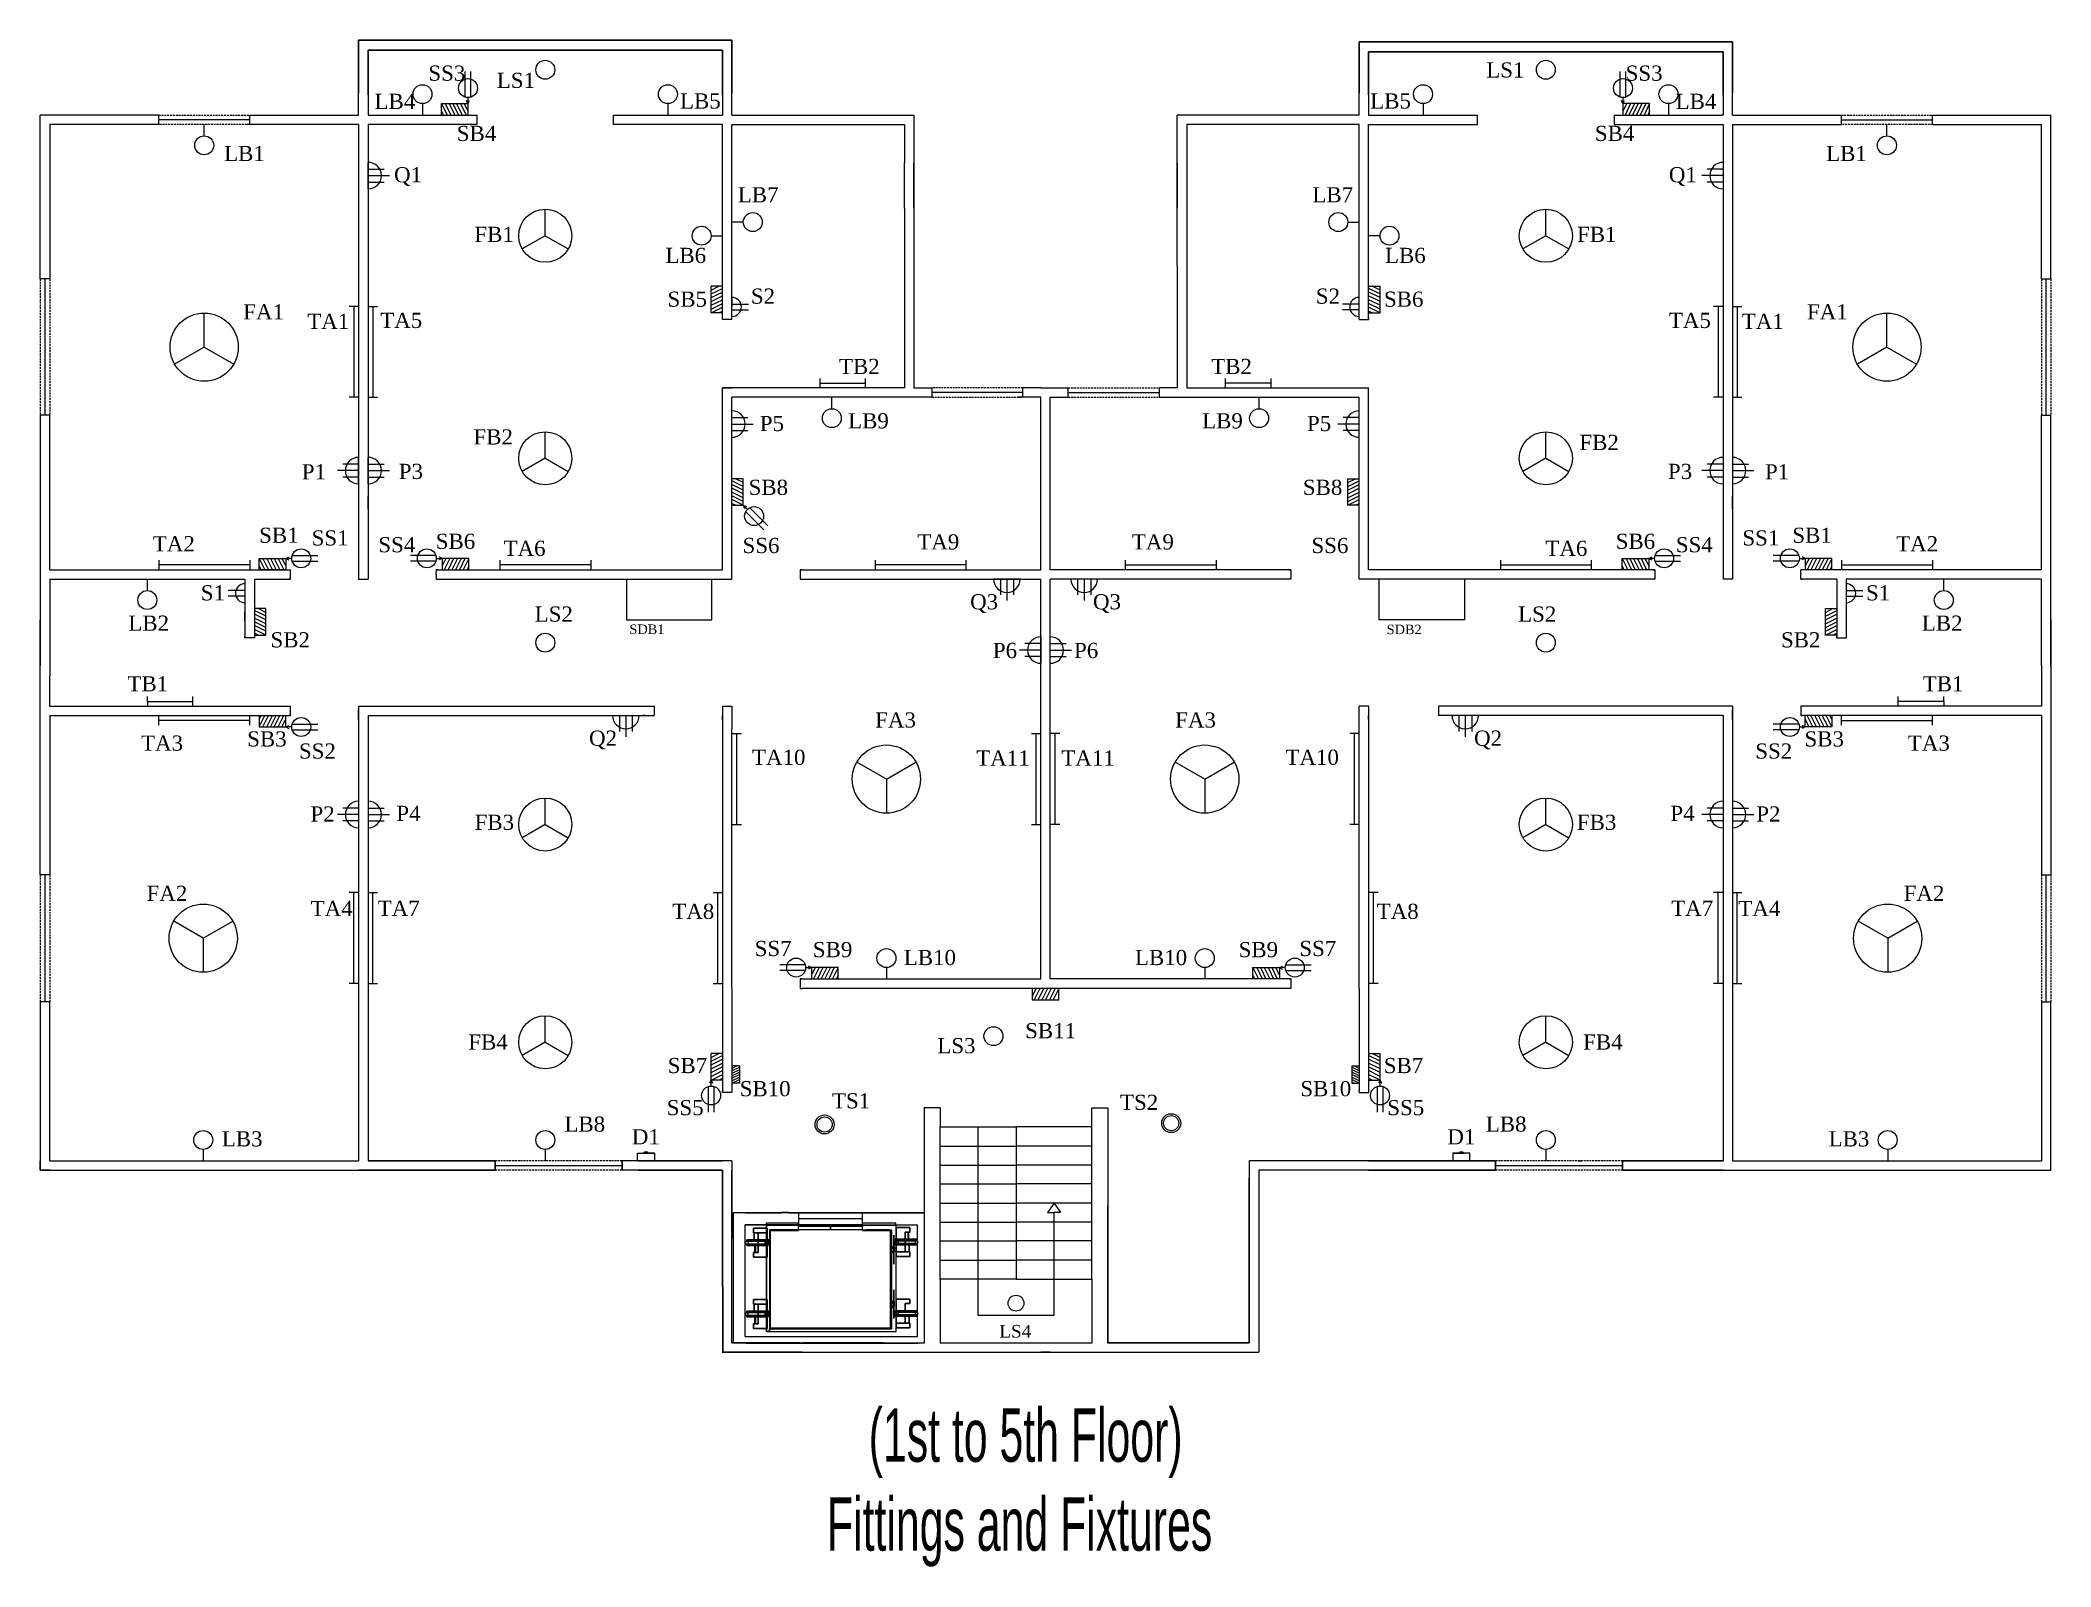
# Model space of a CAD drawing. Header units: inches. Extents: x 419 to 1480, y 151 to 957.
import ezdxf

# ---------------------------------------------------------------- set-up
doc = ezdxf.new("R2010")
doc.units = ezdxf.units.IN
doc.header["$MEASUREMENT"] = 0
doc.linetypes.add('DASHEDX2', pattern=[1.5, 1, -0.5])
for name, color, linetype, lineweight in [('cut', 6, 'Continuous', 18), ('FandF', 160, 'Continuous', 13), ('name', 160, 'Continuous', 13)]:
    doc.layers.add(name, color=color, linetype=linetype, lineweight=lineweight)
doc.layers.add('Edges', color=7, linetype='Continuous')

msp = doc.modelspace()

# ---------------------------------------------------------------- texts
at = {"linetype": 'Continuous', "lineweight": 13, "insert": (936, 234.9), "char_height": 28.144, "width": 522.995, "attachment_point": 2}
msp.add_mtext('{\\fTimes New Roman|b1|i0|c0|p18;\\W0.6;\\C5; \\fAgency FB|b0|i0|c0|p34;\\C256;(1st to 5th Floor)\\PFittings and Fixtures}', dxfattribs=at)
at = {"layer": 'FandF', "lineweight": 13, "ltscale": 0.7, "char_height": 5, "width": 23.341, "attachment_point": 1}
for s, insert in [('{\\fTimes New Roman|b0|i0|c0|p18;SDB1}', (730.1, 648.7)), ('{\\fTimes New Roman|b0|i0|c0|p18;SDB2}', (1129.7, 648.6))]:
    msp.add_mtext(s, dxfattribs=dict(at, insert=insert))
at = {"layer": 'name', "lineweight": 13, "ltscale": 0.7}
for s, insert, char_height, width, attachment_point in [('{\\fTimes New Roman|b0|i0|c0|p18;LS1}', (1202.4, 945.4), 8, 29.047, 3), ('{\\fTimes New Roman|b0|i0|c0|p18;SS3}', (624, 943.7), 8, 29.047, 1), ('{\\fTimes New Roman|b0|i0|c0|p18;LS1}', (660.1, 939.9), 8, 29.047, 1), ('{\\fTimes New Roman|b0|i0|c0|p18;SS3}', (1275.3, 943.7), 8, 29.047, 3), ('{\\fTimes New Roman|b0|i0|c0|p18;LB4}', (595.6, 928.8), 8, 29.047, 1), ('{\\fTimes New Roman|b0|i0|c0|p18;LB5}', (756.8, 929), 8, 29.047, 1), ('{\\fTimes New Roman|b0|i0|c0|p18;LB5}', (1142.5, 929), 8, 29.047, 3), ('{\\fTimes New Roman|b0|i0|c0|p18;LB4}', (1303.7, 928.8), 8, 29.047, 3), ('{\\fTimes New Roman|b0|i0|c0|p18;SB4}', (639, 911.9), 8, 29.047, 1), ('{\\fTimes New Roman|b0|i0|c0|p18;SB4}', (1260.4, 911.9), 8, 29.047, 3), ('{\\fTimes New Roman|b0|i0|c0|p18;LB1}', (516.2, 901.3), 8, 29.047, 1), ('{\\fTimes New Roman|b0|i0|c0|p18;LB1}', (1383.1, 901.3), 8, 29.047, 3), ('{\\fTimes New Roman|b0|i0|c0|p18;Q1}', (605.9, 890.1), 8, 29.047, 1), ('{\\fTimes New Roman|b0|i0|c0|p18;Q1}', (1293.4, 890.1), 8, 29.047, 3), ('{\\fTimes New Roman|b0|i0|c0|p18;LB7}', (787.3, 879.5), 8, 29.047, 1), ('{\\fTimes New Roman|b0|i0|c0|p18;LB7}', (1112, 879.5), 8, 29.047, 3), ('{\\fTimes New Roman|b0|i0|c0|p18;FB1}', (648.3, 858.6), 8, 29.047, 1), ('{\\fTimes New Roman|b0|i0|c0|p18;FB1}', (1251, 858.6), 8, 29.047, 3), ('{\\fTimes New Roman|b0|i0|c0|p18;LB6}', (749.1, 847.5), 8, 29.047, 1), ('{\\fTimes New Roman|b0|i0|c0|p18;LB6}', (1150.3, 847.5), 8, 29.047, 3), ('{\\fTimes New Roman|b0|i0|c0|p18;FA1}', (526.3, 817.7), 8, 29.047, 1), ('{\\fTimes New Roman|b0|i0|c0|p18;SB5}', (750.2, 824.4), 8, 29.047, 1), ('{\\fTimes New Roman|b0|i0|c0|p18;S2}', (794.2, 826), 8, 29.047, 1), ('{\\fTimes New Roman|b0|i0|c0|p18;S2}', (1105.1, 826), 8, 29.047, 3), ('{\\fTimes New Roman|b0|i0|c0|p18;SB6}', (1149.1, 824.4), 8, 29.047, 3), ('{\\fTimes New Roman|b0|i0|c0|p18;FA1}', (1373, 817.7), 8, 29.047, 3), ('{\\fTimes New Roman|b0|i0|c0|p18;TA1}', (560.1, 812.7), 8, 29.047, 1), ('{\\fTimes New Roman|b0|i0|c0|p18;TA5}', (598.6, 813.2), 8, 29.047, 1), ('{\\fTimes New Roman|b0|i0|c0|p18;TA5}', (1300.8, 813.2), 8, 29.047, 3), ('{\\fTimes New Roman|b0|i0|c0|p18;TA1}', (1339.3, 812.7), 8, 29.047, 3), ('{\\fTimes New Roman|b0|i0|c0|p18;TB2}', (840.7, 788.9), 8, 29.047, 1), ('{\\fTimes New Roman|b0|i0|c0|p18;TB2}', (1058.6, 788.9), 8, 29.047, 3), ('{\\fTimes New Roman|b0|i0|c0|p18;P5}', (798.9, 758.8), 8, 29.047, 1), ('{\\fTimes New Roman|b0|i0|c0|p18;LB9}', (845.5, 760.2), 8, 29.047, 1), ('{\\fTimes New Roman|b0|i0|c0|p18;LB9}', (1053.8, 760.2), 8, 29.047, 3), ('{\\fTimes New Roman|b0|i0|c0|p18;P5}', (1100.4, 758.8), 8, 29.047, 3), ('{\\fTimes New Roman|b0|i0|c0|p18;FB2}', (647.8, 751.7), 8, 29.047, 1), ('{\\fTimes New Roman|b0|i0|c0|p18;FB2}', (1231.4, 748.8), 8, 29.047, 1), ('{\\fTimes New Roman|b0|i0|c0|p18;P1}', (557.2, 733.3), 8, 29.047, 1), ('{\\fTimes New Roman|b0|i0|c0|p18;P3}', (608.4, 733.5), 8, 29.047, 1), ('{\\fTimes New Roman|b0|i0|c0|p18;P3}', (1290.9, 733.5), 8, 29.047, 3), ('{\\fTimes New Roman|b0|i0|c0|p18;P1}', (1342.1, 733.3), 8, 29.047, 3), ('{\\fTimes New Roman|b0|i0|c0|p18;SB8}', (793, 725.1), 8, 29.047, 1), ('{\\fTimes New Roman|b0|i0|c0|p18;SB8}', (1106.3, 725.1), 8, 29.047, 3), ('{\\fTimes New Roman|b0|i0|c0|p18;TA2}', (478.6, 695.3), 8, 29.047, 1), ('{\\fTimes New Roman|b0|i0|c0|p18;SB1}', (534.7, 699.8), 8, 29.047, 1), ('{\\fTimes New Roman|b0|i0|c0|p18;SS1}', (562.4, 698.4), 8, 29.047, 1), ('{\\fTimes New Roman|b0|i0|c0|p18;SS4}', (597.6, 694.8), 8, 29.047, 1), ('{\\fTimes New Roman|b0|i0|c0|p18;SB6}', (627.9, 696.6), 8, 29.047, 1), ('{\\fTimes New Roman|b0|i0|c0|p18;TA6}', (663.7, 692.9), 8, 29.047, 1), ('{\\fTimes New Roman|b0|i0|c0|p18;SS6}', (789.8, 694.4), 8, 29.047, 1), ('{\\fTimes New Roman|b0|i0|c0|p18;TA9}', (882, 696.3), 8, 29.047, 1), ('{\\fTimes New Roman|b0|i0|c0|p18;TA9}', (1017.4, 696.3), 8, 29.047, 3), ('{\\fTimes New Roman|b0|i0|c0|p18;SS6}', (1109.5, 694.4), 8, 29.047, 3), ('{\\fTimes New Roman|b0|i0|c0|p18;TA6}', (1235.6, 692.9), 8, 29.047, 3), ('{\\fTimes New Roman|b0|i0|c0|p18;SB6}', (1271.4, 696.6), 8, 29.047, 3), ('{\\fTimes New Roman|b0|i0|c0|p18;SS4}', (1301.8, 694.8), 8, 29.047, 3), ('{\\fTimes New Roman|b0|i0|c0|p18;SS1}', (1336.9, 698.4), 8, 29.047, 3), ('{\\fTimes New Roman|b0|i0|c0|p18;SB1}', (1364.6, 699.8), 8, 29.047, 3), ('{\\fTimes New Roman|b0|i0|c0|p18;TA2}', (1420.7, 695.3), 8, 29.047, 3), ('{\\fTimes New Roman|b0|i0|c0|p18;S1}', (503.9, 669.4), 8, 29.047, 1), ('{\\fTimes New Roman|b0|i0|c0|p18;S1}', (1395.4, 669.4), 8, 29.047, 3), ('{\\fTimes New Roman|b0|i0|c0|p18;LS2}', (680.1, 658.2), 8, 29.047, 1), ('{\\fTimes New Roman|b0|i0|c0|p18;Q3}', (909.9, 664.7), 8, 29.047, 1), ('{\\fTimes New Roman|b0|i0|c0|p18;Q3}', (989.5, 664.7), 8, 29.047, 3), ('{\\fTimes New Roman|b0|i0|c0|p18;LS2}', (1219.2, 658.2), 8, 29.047, 3), ('{\\fTimes New Roman|b0|i0|c0|p18;LB2}', (465.7, 653.4), 8, 29.047, 1), ('{\\fTimes New Roman|b0|i0|c0|p18;LB2}', (1433.6, 653.4), 8, 29.047, 3), ('{\\fTimes New Roman|b0|i0|c0|p18;SB2}', (540.7, 644.6), 8, 29.047, 1), ('{\\fTimes New Roman|b0|i0|c0|p18;P6}', (921.9, 639), 8, 29.047, 1), ('{\\fTimes New Roman|b0|i0|c0|p18;P6}', (977.5, 639), 8, 29.047, 3), ('{\\fTimes New Roman|b0|i0|c0|p18;SB2}', (1358.6, 644.6), 8, 29.047, 3), ('{\\fTimes New Roman|b0|i0|c0|p18;TB1}', (465.2, 621.4), 8, 29.047, 1), ('{\\fTimes New Roman|b0|i0|c0|p18;TB1}', (1434.1, 621.4), 8, 29.047, 3), ('{\\fTimes New Roman|b0|i0|c0|p18;FA3}', (859.8, 602.3), 8, 29.047, 1), ('{\\fTimes New Roman|b0|i0|c0|p18;FA3}', (1039.6, 602.3), 8, 29.047, 3), ('{\\fTimes New Roman|b0|i0|c0|p18;TA3}', (472.4, 590.1), 8, 29.047, 1), ('{\\fTimes New Roman|b0|i0|c0|p18;SB3}', (528.4, 592.3), 8, 29.047, 1), ('{\\fTimes New Roman|b0|i0|c0|p18;SS2}', (555.7, 585.9), 8, 29.047, 1), ('{\\fTimes New Roman|b0|i0|c0|p18;Q2}', (708.8, 592.7), 8, 29.047, 1), ('{\\fTimes New Roman|b0|i0|c0|p18;Q2}', (1190.6, 592.7), 8, 29.047, 3), ('{\\fTimes New Roman|b0|i0|c0|p18;SS2}', (1343.7, 585.9), 8, 29.047, 3), ('{\\fTimes New Roman|b0|i0|c0|p18;SB3}', (1371, 592.3), 8, 29.047, 3), ('{\\fTimes New Roman|b0|i0|c0|p18;TA3}', (1426.9, 590.1), 8, 29.047, 3), ('{\\fTimes New Roman|b0|i0|c0|p18;TA10}', (794.8, 582.6), 8, 29.047, 1), ('{\\fTimes New Roman|b0|i0|c0|p18;TA11}', (913.1, 582.2), 8, 29.047, 1), ('{\\fTimes New Roman|b0|i0|c0|p18;TA11}', (986.2, 582.2), 8, 29.047, 3), ('{\\fTimes New Roman|b0|i0|c0|p18;TA10}', (1104.5, 582.6), 8, 29.047, 3), ('{\\fTimes New Roman|b0|i0|c0|p18;P2}', (561.8, 552.7), 8, 29.047, 1), ('{\\fTimes New Roman|b0|i0|c0|p18;P4}', (607.1, 553), 8, 29.047, 1), ('{\\fTimes New Roman|b0|i0|c0|p18;P4}', (1292.2, 553), 8, 29.047, 3), ('{\\fTimes New Roman|b0|i0|c0|p18;P2}', (1337.5, 552.7), 8, 29.047, 3), ('{\\fTimes New Roman|b0|i0|c0|p18;FB3}', (648.4, 548.3), 8, 29.047, 1), ('{\\fTimes New Roman|b0|i0|c0|p18;FB3}', (1250.9, 548.3), 8, 29.047, 3), ('{\\fTimes New Roman|b0|i0|c0|p18;FA2}', (475.3, 510.8), 8, 29.047, 1), ('{\\fTimes New Roman|b0|i0|c0|p18;FA2}', (1424, 510.8), 8, 29.047, 3), ('{\\fTimes New Roman|b0|i0|c0|p18;TA4}', (561.9, 502.8), 8, 29.047, 1), ('{\\fTimes New Roman|b0|i0|c0|p18;TA7}', (597.3, 502.9), 8, 29.047, 1), ('{\\fTimes New Roman|b0|i0|c0|p18;TA8}', (752.7, 501.3), 8, 29.047, 1), ('{\\fTimes New Roman|b0|i0|c0|p18;TA8}', (1146.6, 501.3), 8, 29.047, 3), ('{\\fTimes New Roman|b0|i0|c0|p18;TA7}', (1302, 502.9), 8, 29.047, 3), ('{\\fTimes New Roman|b0|i0|c0|p18;TA4}', (1337.4, 502.8), 8, 29.047, 3), ('{\\fTimes New Roman|b0|i0|c0|p18;SS7}', (796.2, 481.7), 8, 29.047, 1), ('{\\fTimes New Roman|b0|i0|c0|p18;SB9}', (826.9, 481.1), 8, 29.047, 1), ('{\\fTimes New Roman|b0|i0|c0|p18;SB9}', (1072.4, 481.1), 8, 29.047, 3), ('{\\fTimes New Roman|b0|i0|c0|p18;SS7}', (1103.1, 481.7), 8, 29.047, 3), ('{\\fTimes New Roman|b0|i0|c0|p18;LB10}', (874.9, 476.9), 8, 29.047, 1), ('{\\fTimes New Roman|b0|i0|c0|p18;LB10}', (1024.4, 476.9), 8, 29.047, 3), ('{\\fTimes New Roman|b0|i0|c0|p18;SB11}', (965.8, 438.3), 8, 29.047, 3), ('{\\fTimes New Roman|b0|i0|c0|p18;FB4}', (645.1, 432.3), 8, 29.047, 1), ('{\\fTimes New Roman|b0|i0|c0|p18;LS3}', (892.6, 430.4), 8, 29.047, 1), ('{\\fTimes New Roman|b0|i0|c0|p18;FB4}', (1254.2, 432.3), 8, 29.047, 3), ('{\\fTimes New Roman|b0|i0|c0|p18;SB7}', (750.3, 419.9), 8, 29.047, 1), ('{\\fTimes New Roman|b0|i0|c0|p18;SB7}', (1149, 419.9), 8, 29.047, 3), ('{\\fTimes New Roman|b0|i0|c0|p18;SB10}', (788.3, 407.7), 8, 29.047, 1), ('{\\fTimes New Roman|b0|i0|c0|p18;SB10}', (1111, 407.7), 8, 29.047, 3), ('{\\fTimes New Roman|b0|i0|c0|p18;SS5}', (749.8, 397.7), 8, 29.047, 1), ('{\\fTimes New Roman|b0|i0|c0|p18;TS1}', (837, 401.3), 8, 29.047, 1), ('{\\fTimes New Roman|b0|i0|c0|p18;TS2}', (989, 400.5), 8, 29.047, 1), ('{\\fTimes New Roman|b0|i0|c0|p18;SS5}', (1149.5, 397.7), 8, 29.047, 3), ('{\\fTimes New Roman|b0|i0|c0|p18;LB8}', (695.8, 389), 8, 29.047, 1), ('{\\fTimes New Roman|b0|i0|c0|p18;D1}', (731.4, 382.3), 8, 29.047, 1), ('{\\fTimes New Roman|b0|i0|c0|p18;D1}', (1176.5, 382.3), 8, 29.047, 3), ('{\\fTimes New Roman|b0|i0|c0|p18;LB8}', (1203.5, 389), 8, 29.047, 3), ('{\\fTimes New Roman|b0|i0|c0|p18;LB3}', (515, 381.2), 8, 29.047, 1), ('{\\fTimes New Roman|b0|i0|c0|p18;LB3}', (1384.4, 381.2), 8, 29.047, 3), ('{\\fTimes New Roman|b0|i0|c0|p18;LS4}', (925.3, 279), 6.689, 24.287, 1)]:
    msp.add_mtext(s, dxfattribs=dict(at, insert=insert, char_height=char_height, width=width, attachment_point=attachment_point))

# ---------------------------------------------------------------- blocks, each defined once
blk = doc.blocks.new('Otis elevator pl')
at = {"color": 7}
for p, q in [((149.9, 99.6), (36.9, 99.6)), ((38.1, 81.8), (38.1, 80.9)), ((38.1, 81.8), (42.9, 81.8)), ((38.1, 80.9), (50.2, 80.9)), ((38.1, 78.2), (38.1, 79.1)), ((38.1, 79.1), (50.2, 79.1)), ((39.1, 80), (39, 80)), ((51.4, 89.5), (42.5, 89.5)), ((42.5, 86.5), (42.5, 89.5)), ((42.9, 86.5), (42.5, 86.5)), ((42.9, 81.8), (42.9, 86.5)), ((45.6, 86.5), (42.9, 86.5)), ((42.9, 81.8), (45.6, 81.8)), ((45.6, 81.8), (45.6, 86.5)), ((51.4, 86.5), (45.6, 86.5)), ((51.4, 81.8), (45.6, 81.8)), ((50.2, 80.9), (50.2, 79.1)), ((51, 80.9), (50.2, 80.9)), ((50.2, 79.1), (51, 79.1)), ((51.4, 80.9), (51, 80.9)), ((51.4, 79.1), (51, 79.1)), ((51.4, 86.5), (51.4, 89.5)), ((51.4, 81.8), (51.4, 86.5)), ((51.6, 81.8), (51.4, 81.8)), ((51.4, 80.9), (51.4, 81.6)), ((51.4, 81.6), (51.6, 81.6)), ((51.4, 79.1), (51.4, 80.9)), ((51.6, 80.9), (51.4, 80.9)), ((51.4, 78.2), (51.4, 79.1)), ((51.4, 79.1), (51.6, 79.1)), ((53, 81.8), (51.6, 81.8)), ((51.6, 81.6), (51.8, 81.6)), ((51.8, 80.9), (51.6, 80.9)), ((51.6, 79.1), (51.8, 79.1)), ((51.8, 81.6), (51.8, 80.9)), ((51.8, 81.6), (52.1, 81.6)), ((51.8, 80.9), (51.8, 79.1)), ((52.1, 80.9), (51.8, 80.9)), ((51.8, 79.1), (52.1, 79.1)), ((51.8, 79.1), (51.8, 78.2)), ((52.1, 81.6), (52.1, 80.9)), ((53, 81.6), (52.1, 81.6)), ((52.1, 80.9), (52.1, 79.1)), ((52.1, 79.1), (52.1, 78.2)), ((53, 81.8), (53, 81.6)), ((53.1, 83.4), (53.1, 80.4)), ((53.1, 80.4), (53.1, 83.4)), ((53.1, 80.4), (53.1, 75.8)), ((53.1, 75.8), (53.1, 80.4)), ((55.1, 89.6), (54.6, 89.6)), ((55.1, 25.6), (55.1, 89.6)), ((55.1, 89.6), (134.1, 89.6)), ((134.1, 89.6), (134.1, 90.1)), ((134.1, 25.6), (134.1, 89.6)), ((134.6, 91.8), (136.6, 91.8)), ((134.6, 90.1), (134.6, 91.8)), ((135.4, 81.3), (135.4, 82.2)), ((135.4, 82.2), (135.7, 82.2)), ((135.4, 82.2), (135.7, 82.2)), ((135.7, 82.2), (135.4, 82.2)), ((135.7, 81.3), (135.4, 81.3)), ((135.4, 79.5), (135.4, 81.3)), ((135.4, 81.3), (135.7, 81.3)), ((135.4, 79.5), (135.7, 79.5)), ((135.4, 78.9), (135.4, 79.5)), ((135.7, 79.5), (135.4, 79.5)), ((135.7, 81.3), (135.7, 82.2)), ((135.7, 82.2), (136.1, 82.2)), ((136.1, 82.2), (135.7, 82.2)), ((135.7, 82.2), (136.1, 82.2)), ((135.7, 79.5), (135.7, 81.3)), ((136.1, 81.3), (135.7, 81.3)), ((135.7, 81.3), (136.1, 81.3)), ((135.7, 79.5), (136.1, 79.5)), ((135.7, 78.9), (135.7, 79.5)), ((136.1, 79.5), (135.7, 79.5)), ((136.1, 89.9), (136.6, 89.9)), ((136.1, 89.9), (136.1, 82.2)), ((136.1, 89.9), (136.1, 84.1)), ((136.1, 84.1), (136.1, 82.2)), ((136.1, 82.2), (136.1, 81.3)), ((136.1, 82.2), (136.6, 82.2)), ((136.6, 82.2), (136.1, 82.2)), ((136.1, 82.2), (136.1, 81.3)), ((136.1, 82.2), (136.1, 81.3)), ((136.1, 81.3), (136.1, 79.5)), ((136.1, 81.3), (136.5, 81.3)), ((136.1, 81.3), (136.5, 81.3)), ((136.1, 81.3), (136.1, 79.5)), ((136.1, 81.3), (136.1, 79.5)), ((136.1, 79.5), (136.1, 78.9)), ((136.1, 79.5), (136.5, 79.5)), ((136.1, 79.5), (136.1, 78.9)), ((136.5, 79.5), (136.1, 79.5)), ((136.1, 79.5), (136.1, 78.9)), ((136.1, 79.5), (136.1, 78.9)), ((136.5, 81.3), (136.6, 81.3)), ((136.5, 81.3), (136.6, 81.3)), ((136.5, 79.5), (136.5, 81.3)), ((136.5, 79.5), (136.6, 79.5)), ((136.6, 79.5), (136.5, 79.5)), ((136.6, 91.8), (136.6, 92.1)), ((136.6, 91.8), (136.6, 89.9)), ((136.6, 82.2), (136.6, 89.9)), ((136.6, 89.9), (145, 89.9)), ((136.6, 81.3), (136.6, 82.2)), ((141.9, 82.2), (136.6, 82.2)), ((138.2, 82.2), (136.6, 82.2)), ((136.6, 82.2), (136.6, 82.2)), ((136.6, 81.3), (136.6, 79.5)), ((137.4, 81.3), (136.6, 81.3)), ((136.6, 81.3), (137.4, 81.3)), ((137.4, 79.5), (136.6, 79.5)), ((136.6, 78.6), (136.6, 79.5)), ((137.4, 79.5), (136.6, 79.5)), ((137.4, 79.5), (137.4, 81.3)), ((149.5, 81.3), (137.4, 81.3)), ((137.4, 81.3), (138.7, 81.3)), ((149.4, 79.5), (137.4, 79.5)), ((138.7, 79.5), (137.4, 79.5)), ((140, 82.2), (138.2, 82.2)), ((138.7, 81.3), (140.3, 81.3)), ((140.3, 79.5), (138.7, 79.5)), ((141.9, 82.2), (140, 82.2)), ((141.9, 82.2), (140, 82.2)), ((140.3, 81.3), (141.9, 81.3)), ((140.3, 81.3), (141.9, 81.3)), ((141.9, 79.5), (140.3, 79.5)), ((141.9, 79.5), (140.3, 79.5)), ((141.9, 86.9), (145, 86.9)), ((141.9, 86.9), (141.9, 82.2)), ((141.9, 82.2), (141.9, 86.9)), ((141.9, 82.2), (141.9, 86.9)), ((149.5, 82.2), (141.9, 82.2)), ((143.9, 82.2), (141.9, 82.2)), ((143.9, 82.2), (141.9, 82.2)), ((141.9, 81.3), (141.9, 79.5)), ((141.9, 81.3), (141.9, 79.5)), ((143.8, 86.9), (143.8, 82.2)), ((143.8, 86.9), (143.8, 82.2)), ((145.7, 82.2), (143.9, 82.2)), ((145.7, 82.2), (143.9, 82.2)), ((144.2, 82.2), (144.2, 86.9)), ((144.2, 82.2), (144.2, 86.9)), ((145, 89.9), (145, 86.9)), ((147.3, 82.2), (145.7, 82.2)), ((147.3, 82.2), (145.7, 82.2)), ((148.5, 82.2), (147.3, 82.2)), ((148.5, 82.2), (147.3, 82.2)), ((149.2, 82.2), (148.5, 82.2)), ((149.2, 82.2), (148.5, 82.2)), ((149.5, 82.2), (149.2, 82.2)), ((149.5, 82.2), (149.2, 82.2)), ((149.4, 78.6), (149.4, 79.5)), ((149.5, 82.2), (149.5, 81.3)), ((38.1, 78.2), (45.6, 78.2)), ((38.1, 78.2), (38.3, 78.2)), ((38.3, 78.2), (39.1, 78.2)), ((39.1, 78.2), (40.3, 78.2)), ((40.3, 78.2), (41.8, 78.2)), ((45.6, 73.6), (42.5, 73.6)), ((42.5, 70.6), (42.5, 73.6)), ((51.4, 70.6), (42.5, 70.6)), ((45.6, 73.6), (45.6, 78.2)), ((45.6, 78.2), (51.4, 78.2)), ((51.6, 78.2), (51.4, 78.2)), ((51.4, 70.6), (51.4, 78.2)), ((51.8, 78.2), (51.6, 78.2)), ((52.1, 78.2), (51.8, 78.2)), ((53.1, 72.2), (52.6, 72.2)), ((52.7, 75.5), (52.9, 75.5)), ((52.7, 75.5), (52.7, 73)), ((53.1, 73), (52.7, 73)), ((52.7, 72.2), (52.7, 73)), ((52.7, 72.2), (52.9, 72.2)), ((53.1, 72.2), (52.7, 72.2)), ((52.9, 75.8), (53.1, 75.8)), ((53.1, 75.8), (52.9, 75.8)), ((52.9, 75.5), (53.1, 75.5)), ((53.1, 75.5), (52.9, 75.5)), ((52.9, 74.9), (53.1, 74.9)), ((52.9, 73), (53.1, 73)), ((53.1, 72.2), (52.9, 72.2)), ((52.9, 72.2), (53.1, 72.2)), ((53.1, 75.8), (53.1, 75.5)), ((53.1, 75.8), (53.5, 75.8)), ((53.5, 75.8), (53.1, 75.8)), ((53.1, 75.5), (53.1, 75.8)), ((53.1, 75.8), (53.1, 75.5)), ((53.1, 75.5), (53.1, 75.8)), ((53.5, 75.5), (53.1, 75.5)), ((53.1, 75.5), (53.5, 75.5)), ((53.1, 75.5), (53.1, 74.9)), ((53.1, 74.9), (53.1, 75.5)), ((53.1, 74.9), (53.1, 75.5)), ((53.1, 75.5), (53.1, 74.9)), ((53.1, 74.9), (53.1, 75.5)), ((53.1, 75.5), (53.1, 74.9)), ((53.1, 74.9), (53.5, 74.9)), ((53.5, 74.9), (53.1, 74.9)), ((53.1, 74.9), (53.1, 73)), ((53.1, 73), (53.1, 74.9)), ((53.1, 73), (53.1, 74.9)), ((53.1, 74.9), (53.1, 73)), ((53.1, 73), (53.5, 73)), ((53.1, 72.2), (53.1, 73)), ((53.1, 73), (53.1, 72.2)), ((53.1, 72.2), (53.1, 73)), ((53.1, 73), (53.1, 72.2)), ((53.5, 73), (53.1, 73)), ((53.1, 73), (53.1, 64.5)), ((53.1, 72.2), (53.1, 73)), ((53.5, 72.2), (53.1, 72.2)), ((53.1, 70.2), (53.1, 72.2)), ((53.1, 72.2), (53.5, 72.2)), ((53.1, 64.5), (53.1, 70.2)), ((53.5, 75.8), (53.8, 75.8)), ((53.8, 75.8), (53.5, 75.8)), ((53.8, 75.5), (53.5, 75.5)), ((53.5, 75.5), (53.8, 75.5)), ((53.8, 74.9), (53.5, 74.9)), ((53.5, 74.9), (53.8, 74.9)), ((53.8, 73), (53.5, 73)), ((53.5, 73), (53.8, 73)), ((53.5, 72.2), (53.8, 72.2)), ((53.8, 72.2), (53.5, 72.2)), ((54.6, 75.8), (54.6, 75.5)), ((54.6, 75.5), (54.6, 75.8)), ((134.5, 78.6), (134.5, 78.9)), ((134.6, 78.9), (134.5, 78.9)), ((134.5, 78.6), (134.6, 78.6)), ((135.4, 78.9), (134.6, 78.9)), ((134.6, 78.9), (134.6, 78.6)), ((134.6, 78.6), (136.1, 78.6)), ((135.7, 78.9), (135.4, 78.9)), ((135.4, 78.6), (135.7, 78.6)), ((136.1, 78.9), (135.7, 78.9)), ((135.7, 78.6), (136.1, 78.6)), ((136.1, 78.6), (136.1, 74)), ((136.1, 78.6), (136.6, 78.6)), ((136.1, 78.6), (136.1, 74)), ((136.1, 74), (136.1, 70.9)), ((136.1, 74), (136.6, 74)), ((136.1, 74), (136.1, 70.9)), ((136.1, 70.9), (136.6, 70.9)), ((136.6, 74), (136.6, 78.6)), ((136.6, 78.6), (141.9, 78.6)), ((136.6, 70.9), (136.6, 74)), ((136.6, 74), (141.9, 74)), ((136.6, 70.9), (136.6, 43.1)), ((136.6, 70.9), (145, 70.9)), ((141.9, 78.6), (141.9, 74)), ((144.6, 78.6), (141.9, 78.6)), ((141.9, 74), (141.9, 78.6)), ((141.9, 74), (141.9, 78.6)), ((141.9, 74), (144.6, 74)), ((145, 74), (141.9, 74)), ((145, 74), (141.9, 74)), ((144.2, 74), (143.9, 74)), ((144.2, 74), (143.9, 74)), ((144.5, 74), (144.2, 74)), ((144.5, 74), (144.2, 74)), ((144.6, 74), (144.5, 74)), ((144.6, 74), (144.5, 74)), ((144.6, 78.6), (144.6, 74)), ((149.4, 78.6), (144.6, 78.6)), ((144.6, 74), (145, 74)), ((145, 74), (145, 70.9)), ((145, 73.9), (145, 74)), ((145, 70.9), (145, 74)), ((145, 73.9), (145, 74)), ((145, 70.9), (145, 74)), ((145, 73.9), (145, 73.9)), ((145, 73.9), (145, 73.9)), ((51.4, 42.7), (42.5, 42.7)), ((42.5, 39.7), (42.5, 42.7)), ((42.5, 42.7), (42.5, 39.7)), ((42.9, 39.7), (42.5, 39.7)), ((42.5, 39.7), (42.5, 39.7)), ((42.5, 39.7), (45.6, 39.7)), ((42.5, 39.7), (42.5, 39.7)), ((42.9, 35), (42.9, 39.7)), ((45.6, 39.7), (42.9, 39.7)), ((42.9, 39.7), (43, 39.7)), ((43, 39.7), (43.3, 39.7)), ((43.3, 39.7), (43.6, 39.7)), ((45.6, 35), (45.6, 39.7)), ((51.4, 39.7), (45.6, 39.7)), ((45.6, 39.7), (45.6, 35)), ((51.4, 39.7), (51.4, 42.7)), ((51.4, 35), (51.4, 39.7)), ((53.1, 39.7), (52.7, 39.7)), ((52.7, 39.1), (52.7, 39.7)), ((52.7, 39.7), (53.1, 39.7)), ((52.7, 39.1), (52.7, 39.7)), ((52.7, 39.7), (52.9, 39.7)), ((52.9, 39.7), (52.7, 39.7)), ((52.9, 40), (53.1, 40)), ((52.9, 40), (53.1, 40)), ((53.1, 39.7), (52.9, 39.7)), ((52.9, 39.7), (53.1, 39.7)), ((53.1, 44.6), (53.1, 47.6)), ((53.1, 47.6), (53.1, 44.6)), ((53.1, 40), (53.1, 44.6)), ((53.1, 44.6), (53.1, 40)), ((53.1, 39.7), (53.1, 40)), ((53.1, 40), (53.1, 39.7)), ((53.5, 40), (53.1, 40)), ((53.1, 40), (53.5, 40)), ((53.1, 40), (53.1, 39.7)), ((53.1, 39.7), (53.1, 40)), ((53.1, 39.1), (53.1, 39.7)), ((53.1, 39.7), (53.1, 39.1)), ((53.1, 39.7), (53.1, 39.1)), ((53.1, 39.1), (53.1, 39.7)), ((53.1, 39.7), (53.1, 39.1)), ((53.1, 39.1), (53.1, 39.7)), ((53.1, 39.7), (53.5, 39.7)), ((53.5, 39.7), (53.1, 39.7)), ((53.5, 40), (53.8, 40)), ((53.8, 40), (53.5, 40)), ((53.8, 39.7), (53.5, 39.7)), ((53.5, 39.7), (53.8, 39.7)), ((54.6, 39.7), (54.6, 40)), ((54.6, 40), (54.6, 39.7)), ((136.1, 43.1), (136.6, 43.1)), ((136.1, 43.1), (136.1, 35.4)), ((136.1, 43.1), (136.1, 37.3)), ((136.6, 35.4), (136.6, 43.1)), ((136.6, 43.1), (145, 43.1)), ((141.9, 40.1), (145, 40.1)), ((141.9, 40.1), (141.9, 35.4)), ((141.9, 35.4), (141.9, 40.1)), ((143.8, 40.1), (143.8, 35.4)), ((144.2, 35.4), (144.2, 40.1)), ((145, 43.1), (145, 40.1)), ((38.1, 35), (38.1, 34.1)), ((38.1, 35), (42.9, 35)), ((38.1, 34.1), (50.2, 34.1)), ((38.1, 31.4), (38.1, 32.3)), ((38.1, 32.3), (50.2, 32.3)), ((38.1, 31.4), (45.6, 31.4)), ((38.1, 31.4), (38.3, 31.4)), ((38.3, 31.4), (39.1, 31.4)), ((39.1, 31.4), (40.3, 31.4)), ((40.3, 31.4), (41.8, 31.4)), ((41.8, 31.4), (43.6, 31.4)), ((45.6, 26.8), (42.5, 26.8)), ((42.5, 23.7), (42.5, 26.8)), ((42.9, 35), (45.6, 35)), ((43.3, 31.4), (43.3, 26.8)), ((43.6, 31.4), (45.6, 31.4)), ((43.7, 26.8), (43.7, 31.4)), ((51.4, 35), (45.6, 35)), ((45.6, 32.3), (45.6, 34.1)), ((45.6, 34.1), (47.2, 34.1)), ((47.2, 32.3), (45.6, 32.3)), ((45.6, 26.8), (45.6, 31.4)), ((45.6, 31.4), (51.4, 31.4)), ((45.6, 31.4), (47.5, 31.4)), ((45.6, 31.4), (45.6, 26.8)), ((50.2, 34.1), (50.2, 32.3)), ((51.4, 34.1), (50.2, 34.1)), ((51.4, 32.3), (50.2, 32.3)), ((51.6, 35), (51.4, 35)), ((51.4, 34.1), (51.4, 34.8)), ((51.4, 34.8), (51.6, 34.8)), ((51.4, 32.3), (51.4, 34.1)), ((51.6, 34.1), (51.4, 34.1)), ((51.4, 31.4), (51.4, 32.3)), ((51.4, 32.3), (51.6, 32.3)), ((51.6, 31.4), (51.4, 31.4)), ((51.4, 23.7), (51.4, 31.4)), ((53, 35), (51.6, 35)), ((51.6, 34.8), (51.8, 34.8)), ((51.8, 34.1), (51.6, 34.1)), ((51.6, 32.3), (51.8, 32.3)), ((51.8, 31.4), (51.6, 31.4)), ((51.8, 34.8), (51.8, 34.1)), ((51.8, 34.8), (52.1, 34.8)), ((51.8, 34.1), (51.8, 32.3)), ((52.1, 34.1), (51.8, 34.1)), ((51.8, 32.3), (52.1, 32.3)), ((51.8, 32.3), (51.8, 31.4)), ((52.1, 31.4), (51.8, 31.4)), ((51.9, 39.1), (52.7, 39.1)), ((52.7, 39.1), (51.9, 39.1)), ((52.7, 37.2), (51.9, 37.2)), ((52.1, 34.8), (52.1, 34.1)), ((53, 34.8), (52.1, 34.8)), ((52.1, 34.1), (52.1, 32.3)), ((52.1, 32.3), (52.1, 31.4)), ((53.1, 36.4), (52.6, 36.4)), ((52.6, 36.4), (53.1, 36.4)), ((52.7, 39.1), (53.1, 39.1)), ((53.1, 39.1), (52.7, 39.1)), ((52.7, 39.1), (52.7, 37.2)), ((52.7, 37.2), (52.7, 39.1)), ((52.9, 39.1), (52.7, 39.1)), ((52.7, 39.1), (52.9, 39.1)), ((52.7, 37.2), (52.7, 36.4)), ((52.7, 36.4), (52.7, 37.2)), ((52.9, 37.2), (52.7, 37.2)), ((52.7, 37.2), (53.1, 37.2)), ((52.7, 37.2), (52.9, 37.2)), ((53.1, 36.4), (52.7, 36.4)), ((52.7, 36.4), (52.9, 36.4)), ((52.9, 36.4), (52.7, 36.4)), ((52.7, 36.4), (53.1, 36.4)), ((52.9, 39.1), (53.1, 39.1)), ((53.1, 39.1), (52.9, 39.1)), ((53.1, 37.2), (52.9, 37.2)), ((52.9, 37.2), (53.1, 37.2)), ((52.9, 36.4), (53.1, 36.4)), ((53.1, 36.4), (52.9, 36.4)), ((53, 35), (53, 34.8)), ((53.1, 39.1), (53.1, 37.2)), ((53.1, 37.2), (53.1, 39.1)), ((53.1, 39.1), (53.5, 39.1)), ((53.1, 39.1), (53.1, 37.2)), ((53.1, 37.2), (53.1, 39.1)), ((53.5, 39.1), (53.1, 39.1)), ((53.1, 36.4), (53.1, 37.2)), ((53.1, 37.2), (53.1, 36.4)), ((53.1, 37.2), (53.1, 36.4)), ((53.1, 36.4), (53.1, 37.2)), ((53.5, 37.2), (53.1, 37.2)), ((53.1, 36.4), (53.1, 37.2)), ((53.1, 37.2), (53.1, 36.4)), ((53.1, 37.2), (53.5, 37.2)), ((53.1, 36.4), (53.5, 36.4)), ((53.1, 36.4), (53.1, 34.4)), ((53.1, 34.4), (53.1, 36.4)), ((53.5, 36.4), (53.1, 36.4)), ((53.1, 34.4), (53.1, 28.7)), ((53.1, 28.7), (53.1, 34.4)), ((53.5, 39.1), (53.8, 39.1)), ((53.8, 39.1), (53.5, 39.1)), ((53.8, 37.2), (53.5, 37.2)), ((53.5, 37.2), (53.8, 37.2)), ((53.8, 36.4), (53.5, 36.4)), ((53.5, 36.4), (53.8, 36.4)), ((134.5, 31.8), (134.5, 32.1)), ((134.6, 32.1), (134.5, 32.1)), ((134.5, 31.8), (134.6, 31.8)), ((135.4, 32.1), (134.6, 32.1)), ((134.6, 32.1), (134.6, 31.8)), ((134.6, 31.8), (136.1, 31.8)), ((135.4, 34.5), (135.4, 35.4)), ((135.4, 35.4), (135.7, 35.4)), ((135.7, 35.4), (135.4, 35.4)), ((135.4, 35.4), (135.7, 35.4)), ((135.7, 34.5), (135.4, 34.5)), ((135.4, 32.7), (135.4, 34.5)), ((135.4, 34.5), (135.7, 34.5)), ((135.4, 32.7), (135.7, 32.7)), ((135.4, 32.1), (135.4, 32.7)), ((135.7, 32.7), (135.4, 32.7)), ((135.7, 32.1), (135.4, 32.1)), ((135.4, 31.8), (135.7, 31.8)), ((135.7, 34.5), (135.7, 35.4)), ((135.7, 35.4), (136.1, 35.4)), ((135.7, 35.4), (136.1, 35.4)), ((136.1, 35.4), (135.7, 35.4)), ((135.7, 32.7), (135.7, 34.5)), ((136.1, 34.5), (135.7, 34.5)), ((135.7, 34.5), (136.1, 34.5)), ((135.7, 32.7), (136.1, 32.7)), ((135.7, 32.1), (135.7, 32.7)), ((136.1, 32.7), (135.7, 32.7)), ((136.1, 32.1), (135.7, 32.1)), ((135.7, 31.8), (136.1, 31.8)), ((136.1, 37.3), (136.1, 35.4)), ((136.1, 35.4), (136.1, 34.5)), ((136.1, 35.4), (136.6, 35.4)), ((136.1, 35.4), (136.1, 34.5)), ((136.1, 35.4), (136.1, 34.5)), ((136.1, 35.4), (136.1, 34.5)), ((136.6, 35.4), (136.1, 35.4)), ((136.1, 34.5), (136.1, 32.7)), ((136.1, 34.5), (136.5, 34.5)), ((136.1, 34.5), (136.5, 34.5)), ((136.1, 34.5), (136.1, 32.7)), ((136.1, 32.7), (136.1, 32.1)), ((136.1, 32.7), (136.5, 32.7)), ((136.5, 32.7), (136.1, 32.7)), ((136.1, 32.7), (136.1, 32.1)), ((136.1, 32.7), (136.1, 32.1)), ((136.1, 31.8), (136.1, 27.2)), ((136.1, 31.8), (136.6, 31.8)), ((136.1, 31.8), (136.1, 27.2)), ((136.1, 27.2), (136.1, 24.1)), ((136.1, 27.2), (136.6, 27.2)), ((136.1, 27.2), (136.1, 24.1)), ((136.5, 34.5), (136.6, 34.5)), ((136.5, 34.5), (136.5, 32.7)), ((136.5, 34.5), (136.6, 34.5)), ((136.5, 32.7), (136.6, 32.7)), ((136.6, 32.7), (136.5, 32.7)), ((141.9, 35.4), (136.6, 35.4)), ((136.6, 34.5), (136.6, 35.4)), ((138.2, 35.4), (136.6, 35.4)), ((136.6, 35.4), (136.6, 35.4)), ((136.6, 34.5), (136.6, 32.7)), ((137.4, 34.5), (136.6, 34.5)), ((136.6, 34.5), (137.4, 34.5)), ((137.4, 32.7), (136.6, 32.7)), ((136.6, 31.8), (136.6, 32.7)), ((137.4, 32.7), (136.6, 32.7)), ((136.6, 27.2), (136.6, 31.8)), ((136.6, 31.8), (141.9, 31.8)), ((136.6, 24.1), (136.6, 27.2)), ((136.6, 27.2), (141.9, 27.2)), ((137.4, 32.7), (137.4, 34.5)), ((149.5, 34.5), (137.4, 34.5)), ((137.4, 34.5), (138.7, 34.5)), ((149.4, 32.7), (137.4, 32.7)), ((138.7, 32.7), (137.4, 32.7)), ((140, 35.4), (138.2, 35.4)), ((138.7, 34.5), (140.3, 34.5)), ((140.3, 32.7), (138.7, 32.7)), ((141.9, 35.4), (140, 35.4)), ((140.3, 34.5), (141.9, 34.5)), ((141.9, 32.7), (140.3, 32.7)), ((149.5, 35.4), (141.9, 35.4)), ((143.9, 35.4), (141.9, 35.4)), ((141.9, 34.5), (141.9, 32.7)), ((141.9, 31.8), (141.9, 27.2)), ((144.6, 31.8), (141.9, 31.8)), ((141.9, 27.2), (141.9, 31.8)), ((141.9, 27.2), (144.6, 27.2)), ((145, 27.2), (141.9, 27.2)), ((145.7, 35.4), (143.9, 35.4)), ((144.2, 27.2), (143.9, 27.2)), ((144.5, 27.2), (144.2, 27.2)), ((144.6, 27.2), (144.5, 27.2)), ((144.6, 31.8), (144.6, 27.2)), ((149.4, 31.8), (144.6, 31.8)), ((144.6, 27.2), (145, 27.2)), ((145, 27.2), (145, 24.1)), ((145, 24.1), (145, 27.2)), ((145, 27.1), (145, 27.2)), ((145, 27.1), (145, 27.1)), ((147.3, 35.4), (145.7, 35.4)), ((147.3, 35.4), (145.7, 35.4)), ((148.5, 35.4), (147.3, 35.4)), ((148.5, 35.4), (147.3, 35.4)), ((148.4, 33.6), (148.5, 33.6)), ((148.4, 33.6), (148.5, 33.6)), ((149.2, 35.4), (148.5, 35.4)), ((149.2, 35.4), (148.5, 35.4)), ((149.5, 35.4), (149.2, 35.4)), ((149.5, 35.4), (149.2, 35.4)), ((149.4, 31.8), (149.4, 32.7)), ((149.5, 35.4), (149.5, 34.5)), ((33.1, 14.1), (33.1, 14)), ((33.1, 14), (69.9, 14)), ((51.4, 23.7), (42.5, 23.7)), ((54.6, 25.6), (55.1, 25.6)), ((58.3, 25.6), (55.1, 25.6)), ((56.5, 25.1), (56.5, 25.3)), ((73.6, 25.6), (58.3, 25.6)), ((58.3, 25.3), (58.3, 25.6)), ((59.8, 25.1), (67.5, 25.1)), ((69.9, 14.1), (119.2, 14.1)), ((69.9, 14.1), (73.6, 14.1)), ((71.2, 25.1), (71.2, 25.3)), ((73.6, 25.1), (73.6, 25.6)), ((115.6, 22.1), (73.6, 22.1)), ((115.4, 21.8), (73.6, 21.8)), ((73.6, 14.1), (115.4, 14.1)), ((94.6, 25.1), (94.6, 23.1)), ((115.6, 22.1), (115.4, 21.8)), ((115.6, 21.8), (115.4, 21.8)), ((115.4, 14.1), (119.2, 14.1)), ((134.1, 25.6), (115.6, 25.6)), ((115.6, 25.1), (115.6, 25.6)), ((136.6, 21.8), (115.6, 21.8)), ((119.2, 14.1), (119.2, 14)), ((119.2, 14), (122.1, 14)), ((122.1, 14), (122.1, 14.1)), ((122.1, 13.9), (122.1, 14)), ((122.1, 13.9), (123.4, 13.9)), ((123.4, 13.9), (123.4, 13.9)), ((123.4, 13.9), (125.3, 13.9)), ((125.3, 13.9), (123.4, 13.9)), ((125.3, 13.9), (125.3, 13.9)), ((125.3, 13.9), (126.6, 13.9)), ((126.6, 14), (126.6, 14.1)), ((126.6, 14), (150.6, 14)), ((126.6, 13.9), (126.6, 14)), ((134.1, 25.6), (134.1, 25.1)), ((136.1, 24.1), (136.6, 24.1)), ((136.6, 24.1), (136.6, 22.1)), ((136.6, 24.1), (145, 24.1)), ((150.6, 21.8), (136.6, 21.8)), ((150.6, 14), (150.6, 14.1))]:
    blk.add_line(p, q, dxfattribs=at)
at = {"layer": 'cut', "color": 7}
for p, q in [((33.1, 95.1), (33.1, 99.6)), ((33.1, 99.6), (37.6, 99.6)), ((33.1, 21.8), (33.1, 95.1)), ((37.6, 99.6), (149.9, 99.6)), ((149.9, 95.1), (37.6, 95.1)), ((37.6, 95.1), (37.6, 80.8)), ((149.9, 99.6), (158.3, 99.6)), ((150.6, 95.1), (149.9, 95.1)), ((150.6, 95.1), (150.6, 21.8)), ((158.3, 95.1), (158.3, 99.6)), ((158.3, 14.1), (158.3, 95.1)), ((37.1, 80), (37.2, 80.3)), ((37.1, 80), (37.2, 79.8)), ((37.3, 80.5), (37.2, 80.3)), ((37.2, 79.8), (37.3, 79.6)), ((37.4, 80.7), (37.3, 80.5)), ((37.3, 79.6), (37.4, 79.4)), ((37.6, 80.8), (37.4, 80.7)), ((37.4, 79.4), (37.6, 79.3)), ((37.8, 80.9), (37.6, 80.8)), ((37.6, 80.8), (37.6, 80.8)), ((37.6, 80.8), (37.6, 79.3)), ((37.6, 79.3), (37.6, 79.2)), ((37.6, 79.3), (37.6, 34)), ((37.6, 79.2), (37.8, 79.1)), ((38.1, 80.9), (37.8, 80.9)), ((37.8, 79.1), (38.1, 79.1)), ((38.1, 80.9), (38.3, 80.9)), ((38.3, 79.1), (38.1, 79.1)), ((38.3, 80.9), (38.5, 80.8)), ((38.5, 79.2), (38.3, 79.1)), ((38.5, 80.8), (38.7, 80.7)), ((38.7, 79.4), (38.5, 79.2)), ((38.7, 80.7), (38.8, 80.5)), ((38.8, 79.6), (38.7, 79.4)), ((38.8, 80.5), (38.9, 80.3)), ((38.9, 79.8), (38.8, 79.6)), ((38.9, 80.3), (39, 80)), ((39, 80), (38.9, 79.8)), ((51.6, 81.8), (51.6, 92.1)), ((51.6, 92.1), (136.6, 92.1)), ((51.6, 81.8), (51.6, 81.6)), ((51.6, 81.6), (51.6, 80.9)), ((51.6, 80.9), (51.6, 79.1)), ((51.6, 79.1), (51.6, 78.2)), ((54.6, 89.6), (54.6, 90.1)), ((134.1, 90.1), (54.6, 90.1)), ((54.6, 25.6), (54.6, 89.6)), ((134.6, 90.1), (134.1, 90.1)), ((134.6, 78.9), (134.6, 90.1)), ((148.6, 80.7), (148.5, 80.4)), ((148.5, 80.4), (148.6, 80.2)), ((148.7, 80.9), (148.6, 80.7)), ((148.6, 80.2), (148.7, 80)), ((148.8, 81.1), (148.7, 80.9)), ((148.7, 80), (148.8, 79.8)), ((149, 81.2), (148.8, 81.1)), ((148.8, 79.8), (149, 79.6)), ((149.2, 81.3), (149, 81.2)), ((149, 79.6), (149.2, 79.5)), ((149.5, 81.3), (149.2, 81.3)), ((149.2, 79.5), (149.5, 79.5)), ((149.7, 81.3), (149.5, 81.3)), ((149.5, 79.5), (149.7, 79.5)), ((149.9, 81.2), (149.7, 81.3)), ((149.7, 79.5), (149.9, 79.6)), ((150.1, 81.1), (149.9, 81.2)), ((149.9, 79.6), (150.1, 79.8)), ((150.3, 80.9), (150.1, 81.1)), ((150.1, 79.8), (150.3, 80)), ((150.3, 80.7), (150.3, 80.9)), ((150.4, 80.4), (150.3, 80.7)), ((150.3, 80.2), (150.4, 80.4)), ((150.3, 80), (150.3, 80.2)), ((51.6, 35), (51.6, 78.2)), ((134.6, 78.9), (134.6, 78.6)), ((134.6, 32.1), (134.6, 78.6)), ((37.2, 33.5), (37.1, 33.2)), ((37.1, 33.2), (37.2, 33)), ((37.3, 33.7), (37.2, 33.5)), ((37.2, 33), (37.3, 32.8)), ((37.4, 33.9), (37.3, 33.7)), ((37.3, 32.8), (37.4, 32.6)), ((37.6, 34), (37.4, 33.9)), ((37.4, 32.6), (37.6, 32.4)), ((37.8, 34.1), (37.6, 34)), ((37.6, 34), (37.6, 34)), ((37.6, 32.4), (37.8, 32.3)), ((37.6, 32.4), (37.6, 32.4)), ((37.6, 32.4), (37.6, 21.8)), ((38.1, 34.1), (37.8, 34.1)), ((37.8, 32.3), (38.1, 32.3)), ((38.3, 34.1), (38.1, 34.1)), ((38.1, 32.3), (38.3, 32.3)), ((38.5, 34), (38.3, 34.1)), ((38.3, 32.3), (38.5, 32.4)), ((38.7, 33.9), (38.5, 34)), ((38.5, 32.4), (38.7, 32.6)), ((38.8, 33.7), (38.7, 33.9)), ((38.7, 32.6), (38.8, 32.8)), ((38.9, 33.5), (38.8, 33.7)), ((38.8, 32.8), (38.9, 33)), ((39, 33.2), (38.9, 33.5)), ((38.9, 33), (39, 33.2)), ((51.6, 35), (51.6, 34.8)), ((51.6, 34.8), (51.6, 34.1)), ((51.6, 34.1), (51.6, 32.3)), ((51.6, 32.3), (51.6, 31.4)), ((51.6, 22.1), (51.6, 31.4)), ((134.6, 32.1), (134.6, 31.8)), ((134.6, 25.1), (134.6, 31.8)), ((148.5, 33.6), (148.6, 33.8)), ((148.6, 33.4), (148.5, 33.6)), ((148.6, 33.8), (148.7, 34.1)), ((148.7, 33.1), (148.6, 33.4)), ((148.7, 34.1), (148.8, 34.3)), ((148.8, 33), (148.7, 33.1)), ((148.8, 34.3), (149, 34.4)), ((149, 32.8), (148.8, 33)), ((149, 34.4), (149.2, 34.5)), ((149.2, 32.7), (149, 32.8)), ((149.2, 34.5), (149.5, 34.5)), ((149.5, 32.7), (149.2, 32.7)), ((149.7, 34.5), (149.5, 34.5)), ((149.5, 32.7), (149.7, 32.7)), ((149.9, 34.4), (149.7, 34.5)), ((149.7, 32.7), (149.9, 32.8)), ((150.1, 34.3), (149.9, 34.4)), ((149.9, 32.8), (150.1, 33)), ((150.3, 34.1), (150.1, 34.3)), ((150.1, 33), (150.3, 33.1)), ((150.3, 33.8), (150.3, 34.1)), ((150.4, 33.6), (150.3, 33.8)), ((150.4, 33.6), (150.3, 33.4)), ((150.3, 33.1), (150.3, 33.4)), ((33.1, 14.1), (33.1, 21.8)), ((33.1, 14.1), (69.9, 14.1)), ((51.6, 21.8), (37.6, 21.8)), ((73.6, 22.1), (51.6, 22.1)), ((51.6, 22.1), (51.6, 21.8)), ((51.6, 21.8), (51.6, 20.6)), ((73.6, 21.8), (51.6, 21.8)), ((73.6, 20.6), (51.6, 20.6)), ((54.6, 25.1), (54.6, 25.6)), ((56.5, 25.1), (54.6, 25.1)), ((58.3, 25.3), (56.5, 25.3)), ((56.5, 25.1), (71.2, 25.1)), ((71.2, 25.3), (58.3, 25.3)), ((69.9, 14.1), (69.9, 14)), ((69.9, 14), (73.6, 14)), ((73.6, 25.1), (71.2, 25.1)), ((73.6, 25.1), (94.6, 25.1)), ((73.6, 25.1), (73.6, 23.1)), ((73.6, 23.1), (94.6, 23.1)), ((73.6, 22.1), (73.6, 23.1)), ((73.6, 22.1), (73.6, 21.8)), ((73.6, 21.8), (73.6, 20.6)), ((73.6, 20.6), (73.6, 17.9)), ((73.6, 17.9), (73.6, 14.1)), ((73.6, 17.9), (115.4, 17.9)), ((73.6, 14.1), (73.6, 14)), ((94.6, 25.1), (115.6, 25.1)), ((94.6, 23.1), (115.6, 23.1)), ((115.4, 21.8), (115.4, 17.9)), ((115.4, 17.9), (115.4, 14.1)), ((115.4, 14.1), (115.4, 14)), ((119.2, 14), (115.4, 14)), ((115.6, 25.1), (134.1, 25.1)), ((115.6, 25.1), (115.6, 23.1)), ((115.6, 23.1), (115.6, 22.1)), ((136.6, 22.1), (115.6, 22.1)), ((115.6, 22.1), (115.6, 21.8)), ((115.6, 21.8), (115.6, 20.6)), ((136.6, 20.6), (115.6, 20.6)), ((119.2, 14.1), (122.1, 14.1)), ((122.1, 14.1), (126.6, 14.1)), ((126.6, 14.1), (150.6, 14.1)), ((134.1, 25.1), (134.6, 25.1)), ((136.6, 22.1), (136.6, 21.8)), ((136.6, 21.8), (136.6, 20.6)), ((150.6, 14), (158.3, 14.1))]:
    blk.add_line(p, q, dxfattribs=at)
blk = doc.blocks.new('lift')
at = {"layer": 'Edges'}
blk.add_blockref('Otis elevator pl', (-93.8, -99.6), dxfattribs=at)

# ---------------------------------------------------------------- linework, layer by layer
for p, q in [((587.2, 930.1), (587.2, 957.1)), ((587.2, 957.1), (779.2, 957.1)), ((779.2, 957.1), (784.2, 957.1)), ((783.9, 957.1), (784.2, 957.1)), ((784.2, 957.1), (784.2, 929.2)), ((1115.2, 929.2), (1115.2, 956.2)), ((1115.2, 956.2), (1311.9, 956.2)), ((1311.9, 956.2), (1312.2, 956.2)), ((1312.2, 956.2), (1312.2, 929.2)), ((592.2, 929.2), (592.2, 951.9)), ((592.2, 951.9), (778.8, 951.9)), ((778.8, 951.9), (779.2, 951.9)), ((779.2, 951.9), (779.2, 928.3)), ((1120.2, 928.3), (1120.2, 951)), ((1120.2, 951), (1306.8, 951)), ((1306.8, 951), (1307.2, 951)), ((1307.2, 951), (1307.2, 928.3)), ((587.2, 930.1), (587.2, 929.2)), ((592.2, 929.2), (592.2, 928.3)), ((592.2, 928.3), (592.2, 928.3)), ((592.2, 928.3), (592.2, 928.3)), ((880.2, 892.4), (880.2, 868.4)), ((1019.2, 892.4), (1019.2, 868.4)), ((419.2, 651.1), (419.2, 627.1)), ((1480.2, 651.1), (1480.2, 627.1)), ((419.2, 365.6), (419.2, 360.6)), ((659.2, 365.6), (592.2, 365.6)), ((659.2, 365.6), (659.2, 360.6)), ((726.2, 365.6), (726.2, 360.6)), ((779.2, 365.6), (734.7, 365.6)), ((1187.2, 365.6), (1120.2, 365.6)), ((1187.2, 365.6), (1187.2, 363.1)), ((1187.2, 363.1), (1187.2, 360.6)), ((1262.7, 365.6), (1254.2, 365.6)), ((1254.2, 365.6), (1254.2, 363.1)), ((1254.2, 363.1), (1254.2, 360.6)), ((1307.2, 365.6), (1262.7, 365.6)), ((424.2, 360.6), (419.2, 360.6)), ((587.2, 360.6), (592.2, 360.6)), ((592.2, 360.6), (659.2, 360.6)), ((779.2, 360.6), (734.7, 360.6)), ((779.2, 360.6), (779.2, 299.5)), ((784.2, 360.6), (784.2, 324.6)), ((1057.2, 356.6), (1057.2, 269.6)), ((1120.2, 360.6), (1187.2, 360.6)), ((1262.7, 360.6), (1254.2, 360.6)), ((1307.2, 360.6), (1262.7, 360.6)), ((982.6, 342.1), (982.6, 269.3)), ((779.4, 299.3), (779.4, 264.7)), ((820.2, 269.6), (784.2, 269.6)), ((982.6, 269.6), (1057.2, 269.6)), ((784.2, 264.6), (779, 264.6)), ((821.2, 264.6), (784.2, 264.6)), ((952.2, 264.6), (947.2, 264.6)), ((952.2, 264.6), (952.2, 264.6))]:
    msp.add_line(p, q)
at = {"linetype": 'Continuous', "lineweight": 13}
for p, q in [((587.2, 917.6), (587.2, 929.2)), ((592.2, 928.3), (592.2, 917.6)), ((779.2, 928.3), (779.2, 917.6)), ((784.2, 917.6), (784.2, 929.2)), ((1115.2, 917.6), (1115.2, 929.2)), ((1120.2, 928.3), (1120.2, 917.6)), ((1307.2, 928.3), (1307.2, 917.6)), ((1312.2, 917.6), (1312.2, 929.2)), ((419.2, 831.1), (419.2, 917.6)), ((419.2, 917.6), (419.2, 917.6)), ((424.2, 912.6), (424.2, 831.1)), ((529.7, 917.6), (587.2, 917.6)), ((592.2, 917.6), (649.7, 917.6)), ((721.7, 917.6), (779.2, 917.6)), ((784.2, 917.6), (880.2, 917.6)), ((875.2, 912.6), (875.2, 892.4)), ((880.2, 917.6), (880.2, 912.6)), ((880.2, 912.6), (880.2, 892.4)), ((1115.2, 917.6), (1019.2, 917.6)), ((1019.2, 892.4), (1019.2, 917.6)), ((1120.2, 917.6), (1120.8, 917.6)), ((1307.2, 917.6), (1306.5, 917.6)), ((1312.2, 917.6), (1369.7, 917.6)), ((1312.2, 912.6), (1369.7, 912.6)), ((1475.2, 831.1), (1475.2, 912.6)), ((1480.2, 831.1), (1480.2, 917.6)), ((880.2, 868.4), (880.2, 773.6)), ((1019.2, 838.1), (1019.2, 868.4)), ((779.2, 809.6), (779.2, 810.6)), ((1115.2, 809.6), (1115.2, 810.6)), ((1120.2, 810.6), (1120.2, 809.6)), ((779.2, 773.6), (784.2, 773.6)), ((947.2, 773.6), (937.7, 773.6)), ((947.2, 773.6), (952.2, 773.6)), ((952.2, 773.6), (961.7, 773.6)), ((952.2, 768.6), (961.7, 768.6)), ((419.2, 759.1), (419.2, 651.1)), ((424.2, 677.6), (424.2, 759.1)), ((1475.2, 677.6), (1475.2, 759.1)), ((1480.2, 672.6), (1480.2, 759.1)), ((424.2, 672.6), (424.2, 651.1)), ((550.2, 677.6), (551.2, 677.6)), ((551.2, 672.6), (550.2, 672.6)), ((629.2, 677.6), (628.2, 677.6)), ((628.2, 677.6), (628.2, 676.4)), ((628.2, 675.1), (628.2, 676.4)), ((628.2, 675.1), (628.2, 673.9)), ((628.2, 673.9), (628.2, 672.6)), ((628.2, 672.6), (629.2, 672.6)), ((784.2, 672.6), (784.2, 677.6)), ((821.2, 677.6), (820.2, 677.6)), ((820.2, 672.6), (821.2, 672.6)), ((1078.2, 677.6), (1079.2, 677.6)), ((1079.2, 672.6), (1078.2, 672.6)), ((1270.2, 677.6), (1271.2, 677.6)), ((1271.2, 672.6), (1270.2, 672.6)), ((1349.2, 677.6), (1348.2, 677.6)), ((1348.2, 672.6), (1349.2, 672.6)), ((1475.2, 651.1), (1475.2, 672.6)), ((1480.2, 651.1), (1480.2, 672.6)), ((527.2, 641.6), (527.2, 642.6)), ((532.2, 641.6), (527.2, 641.6)), ((532.2, 642.6), (532.2, 641.6)), ((1367.2, 641.6), (1367.2, 642.6)), ((1367.2, 641.6), (1372.2, 641.6)), ((1372.2, 642.6), (1372.2, 641.6)), ((419.2, 598.6), (419.2, 627.1)), ((1475.2, 627.1), (1475.2, 605.6)), ((424.2, 605.6), (424.2, 621.6)), ((550.2, 605.6), (551.2, 605.6)), ((551.2, 600.6), (551.2, 605.6)), ((742.2, 605.6), (743.2, 605.6)), ((743.2, 605.6), (743.2, 600.6)), ((779.2, 605.6), (779.2, 600.6)), ((1115.2, 456.6), (1115.2, 605.6)), ((1157.2, 600.6), (1157.2, 605.6)), ((1348.2, 605.6), (1348.2, 600.6)), ((1349.2, 605.6), (1348.2, 605.6)), ((419.2, 516.6), (419.2, 598.6)), ((551.2, 600.6), (550.2, 600.6)), ((738.2, 600.6), (737.2, 600.6)), ((1348.2, 600.6), (1349.2, 600.6)), ((784.2, 456.6), (784.2, 593.6)), ((820.2, 461.6), (820.2, 456.6)), ((821.2, 461.6), (820.2, 461.6)), ((820.2, 456.6), (821.2, 456.6)), ((952.2, 456.6), (821.2, 456.6)), ((1078.2, 461.6), (1079.2, 461.6)), ((1079.2, 456.6), (1078.2, 456.6)), ((1079.2, 461.6), (1079.2, 456.6)), ((419.2, 449.6), (419.2, 365.6)), ((424.2, 365.6), (424.2, 449.6)), ((784.2, 449.6), (784.2, 402.6)), ((1115.2, 449.6), (1115.2, 402.6)), ((1480.2, 360.6), (1480.2, 449.6)), ((779.2, 401.6), (779.2, 402.6)), ((784.2, 401.6), (779.2, 401.6)), ((784.2, 402.6), (784.2, 401.6)), ((894, 393.5), (885.6, 393.5)), ((885.6, 393.5), (885.6, 269.3)), ((894, 393.5), (894, 383.5)), ((974.2, 383.5), (974.2, 393.5)), ((974.2, 393.5), (982.6, 393.5)), ((982.6, 393.5), (982.6, 383.5)), ((1115.2, 401.6), (1115.2, 402.6)), ((1115.2, 401.6), (1120.2, 401.6)), ((1120.2, 402.6), (1120.2, 401.6)), ((914, 383.5), (914, 284.2)), ((982.6, 383.5), (982.6, 342.1)), ((784.2, 365.6), (779.2, 365.6)), ((1057.2, 365.6), (1057.2, 356.6)), ((1230.7, 365.6), (1232.7, 365.6)), ((1312.2, 365.6), (1475.2, 365.6)), ((1475.2, 365.6), (1475.2, 365.6)), ((784.2, 360.6), (784, 360.6)), ((1307.2, 360.6), (1480.2, 360.6)), ((954.2, 343.3), (950.7, 338.4)), ((954.2, 343.3), (957.6, 338.4)), ((950.7, 338.4), (954.2, 338.4)), ((954.2, 284.2), (954.2, 338.4)), ((957.6, 338.4), (954.2, 338.4)), ((784.2, 323.6), (784.2, 324.6)), ((784.2, 276.6), (784.2, 323.6)), ((894, 303.2), (894, 269.3)), ((974.2, 303.2), (974.2, 269.3)), ((914, 284.2), (954.2, 284.2)), ((820.2, 269.6), (821.2, 269.6)), ((864.2, 269.6), (821.2, 269.6)), ((974.2, 269.3), (894, 269.3)), ((821.2, 264.6), (820.2, 264.6))]:
    msp.add_line(p, q, dxfattribs=at)
at = {"lineweight": 13}
for p, q in [((481.7, 917.6), (419.2, 917.6)), ((481.7, 912.6), (424.2, 912.6)), ((481.7, 912.6), (481.7, 917.6)), ((529.7, 915.1), (481.7, 915.1)), ((587.2, 912.6), (527.2, 912.6)), ((529.7, 912.6), (529.7, 917.6)), ((587.2, 912.6), (587.2, 672.6)), ((649.7, 912.6), (592.2, 912.6)), ((592.2, 912.6), (592.2, 672.6)), ((649.7, 912.6), (649.7, 917.6)), ((721.7, 916.4), (721.7, 917.6)), ((721.7, 915.1), (721.7, 916.4)), ((721.7, 913.9), (721.7, 915.1)), ((721.7, 912.6), (721.7, 913.9)), ((779.2, 912.6), (721.7, 912.6)), ((779.2, 809.6), (779.2, 912.6)), ((784.2, 809.6), (784.2, 912.6)), ((784.2, 912.6), (875.2, 912.6)), ((1115.2, 912.6), (1024.2, 912.6)), ((1024.2, 912.6), (1024.2, 892.4)), ((1115.2, 809.6), (1115.2, 912.6)), ((1120.2, 912.6), (1177.7, 912.6)), ((1120.2, 809.6), (1120.2, 912.6)), ((1120.8, 917.6), (1177.7, 917.6)), ((1177.7, 916.4), (1177.7, 917.6)), ((1177.7, 915.1), (1177.7, 916.4)), ((1177.7, 913.9), (1177.7, 915.1)), ((1177.7, 912.6), (1177.7, 913.9)), ((1249.7, 917.6), (1306.5, 917.6)), ((1249.7, 917.6), (1249.7, 912.6)), ((1249.7, 912.6), (1307.2, 912.6)), ((1307.2, 912.6), (1307.2, 672.6)), ((1312.2, 912.6), (1312.2, 672.6)), ((1369.7, 912.6), (1369.7, 917.6)), ((1369.7, 915.1), (1417.7, 915.1)), ((1417.7, 917.6), (1480.2, 917.6)), ((1417.7, 912.6), (1417.7, 917.6)), ((1417.7, 912.6), (1475.2, 912.6)), ((592.2, 878.6), (592.2, 892.6)), ((875.2, 868.4), (875.2, 892.4)), ((1024.2, 892.4), (1024.2, 868.4)), ((875.2, 868.4), (875.2, 773.6)), ((1024.2, 868.4), (1024.2, 773.6)), ((424.2, 831.1), (419.2, 831.1)), ((421.7, 759.1), (421.7, 831.1)), ((1019.2, 838.1), (1019.2, 773.6)), ((1475.2, 831.1), (1480.2, 831.1)), ((1477.7, 759.1), (1477.7, 831.1)), ((779.2, 813.2), (779.2, 827.2)), ((784.2, 821.6), (784.2, 826.6)), ((784.2, 821.6), (784.2, 816.6)), ((784.2, 809.6), (779.2, 809.6)), ((1115.2, 809.6), (1120.2, 809.6)), ((779.2, 677.6), (779.2, 773.6)), ((784.2, 773.6), (779.2, 773.6)), ((875.2, 773.6), (784.2, 773.6)), ((784.2, 672.6), (784.2, 768.6)), ((889.7, 768.6), (784.2, 768.6)), ((880.2, 773.6), (889.7, 773.6)), ((889.7, 773.6), (889.7, 768.6)), ((937.7, 771.1), (889.7, 771.1)), ((947.2, 768.6), (935.2, 768.6)), ((937.7, 768.6), (937.7, 773.6)), ((947.2, 677.6), (947.2, 768.6)), ((952.2, 677.6), (952.2, 768.6)), ((961.7, 768.6), (961.7, 773.6)), ((961.7, 771.1), (1009.7, 771.1)), ((1019.2, 773.6), (1009.7, 773.6)), ((1009.7, 773.6), (1009.7, 768.6)), ((1009.7, 768.6), (1019.2, 768.6)), ((1019.2, 768.6), (1115.2, 768.6)), ((1024.2, 773.6), (1120.2, 773.6)), ((1115.2, 773.6), (1120.2, 773.6)), ((1115.2, 672.6), (1115.2, 768.6)), ((1120.2, 677.6), (1120.2, 773.6)), ((424.2, 759.1), (419.2, 759.1)), ((587.2, 757.7), (587.2, 747.7)), ((592.2, 757.7), (592.2, 747.7)), ((1475.2, 759.1), (1480.2, 759.1)), ((587.2, 722.9), (587.2, 736.9)), ((592.2, 722.9), (592.2, 736.9)), ((592.2, 709.5), (592.2, 716.5)), ((424.2, 677.6), (551.2, 677.6)), ((424.2, 672.6), (527.2, 672.6)), ((527.2, 672.6), (527.2, 641.6)), ((532.2, 672.6), (551.2, 672.6)), ((532.2, 672.6), (532.2, 641.6)), ((548.7, 677.6), (534.7, 677.6)), ((551.2, 672.6), (551.2, 677.6)), ((587.2, 672.6), (592.2, 672.6)), ((628.2, 677.6), (779.2, 677.6)), ((628.2, 672.6), (784.2, 672.6)), ((631.3, 677.6), (645.3, 677.6)), ((747.5, 677.6), (755.5, 677.6)), ((820.2, 677.6), (947.2, 677.6)), ((820.2, 677.6), (820.2, 672.6)), ((820.2, 672.6), (947.2, 672.6)), ((936.3, 672.6), (922.3, 672.6)), ((947.2, 461.6), (947.2, 672.6)), ((1079.2, 677.6), (952.2, 677.6)), ((1079.2, 672.6), (952.2, 672.6)), ((952.2, 461.6), (952.2, 672.6)), ((1079.2, 677.6), (1079.2, 672.6)), ((1271.2, 672.6), (1115.2, 672.6)), ((1271.2, 677.6), (1120.2, 677.6)), ((1271.2, 677.6), (1271.2, 672.6)), ((1312.2, 672.6), (1307.2, 672.6)), ((1475.2, 677.6), (1348.2, 677.6)), ((1348.2, 672.6), (1348.2, 677.6)), ((1367.2, 672.6), (1348.2, 672.6)), ((1367.2, 672.6), (1367.2, 641.6)), ((1475.2, 672.6), (1372.2, 672.6)), ((1372.2, 672.6), (1372.2, 641.6)), ((424.2, 651.1), (424.2, 627.1)), ((527.2, 650.4), (527.2, 655.4)), ((527.2, 650.4), (527.2, 645.4)), ((532.2, 657.1), (532.2, 643.1)), ((1475.2, 627.1), (1475.2, 651.1)), ((947.2, 642.2), (947.2, 628.2)), ((424.2, 627.1), (424.2, 621.6)), ((1480.2, 627.1), (1480.2, 516.6)), ((424.2, 605.6), (551.2, 605.6)), ((587.2, 605.6), (587.2, 365.6)), ((587.2, 605.6), (592.2, 605.6)), ((592.2, 605.6), (743.2, 605.6)), ((779.2, 605.6), (779.2, 401.6)), ((779.2, 605.6), (784.2, 605.6)), ((784.2, 605.6), (784.2, 598.6)), ((1120.2, 605.6), (1115.2, 605.6)), ((1120.2, 605.6), (1120.2, 401.6)), ((1312.2, 605.6), (1157.2, 605.6)), ((1312.2, 605.6), (1307.2, 605.6)), ((1312.2, 605.6), (1312.2, 365.6)), ((1475.2, 605.6), (1348.2, 605.6)), ((424.2, 600.6), (551.2, 600.6)), ((424.2, 600.6), (424.2, 516.6)), ((587.2, 598.6), (587.2, 603.6)), ((592.2, 600.6), (743.2, 600.6)), ((592.2, 600.6), (592.2, 365.6)), ((743.2, 600.6), (743.2, 600.6)), ((779.2, 598.6), (779.2, 600.6)), ((784.2, 598.6), (784.2, 593.6)), ((1120.2, 598.6), (1120.2, 600.6)), ((1307.2, 600.6), (1157.2, 600.6)), ((1307.2, 600.6), (1307.2, 365.6)), ((1312.2, 598.6), (1312.2, 603.6)), ((1475.2, 600.6), (1348.2, 600.6)), ((1475.2, 600.6), (1475.2, 516.6)), ((592.2, 582.8), (592.2, 574.8)), ((424.2, 516.6), (419.2, 516.6)), ((421.7, 449.6), (421.7, 516.6)), ((1475.2, 516.6), (1480.2, 516.6)), ((1477.7, 449.6), (1477.7, 516.6)), ((784.2, 456.6), (784.2, 449.6)), ((820.2, 461.6), (947.2, 461.6)), ((1079.2, 461.6), (952.2, 461.6)), ((1079.2, 456.6), (952.2, 456.6)), ((1115.2, 456.6), (1115.2, 449.6)), ((424.2, 449.6), (419.2, 449.6)), ((1475.2, 449.6), (1475.2, 365.6)), ((1475.2, 449.6), (1480.2, 449.6)), ((894, 373.4), (894, 383.5)), ((894, 383.5), (934.1, 383.5)), ((974.2, 383.5), (934.1, 383.5)), ((934.1, 383.5), (934.1, 303.2)), ((934.1, 383.5), (934.1, 303.2)), ((974.2, 373.4), (974.2, 383.5)), ((894, 363.4), (894, 373.4)), ((894, 373.4), (934.1, 373.4)), ((974.2, 373.4), (934.1, 373.4)), ((974.2, 363.4), (974.2, 373.4)), ((424.2, 365.6), (587.2, 365.6)), ((659.2, 363.1), (726.2, 363.1)), ((734.7, 365.6), (725.7, 365.6)), ((894, 353.4), (894, 363.4)), ((894, 363.4), (934.1, 363.4)), ((974.2, 363.4), (934.1, 363.4)), ((974.2, 353.4), (974.2, 363.4)), ((1120.2, 365.6), (1057.2, 365.6)), ((1187.2, 363.1), (1254.2, 363.1)), ((424.2, 360.6), (587.2, 360.6)), ((734.7, 360.6), (725.7, 360.6)), ((894, 343.3), (894, 353.4)), ((894, 353.4), (934.1, 353.4)), ((974.2, 353.4), (934.1, 353.4)), ((974.2, 343.3), (974.2, 353.4)), ((1120.2, 360.6), (1062.2, 360.6)), ((1062.2, 360.6), (1062.2, 264.6)), ((894, 333.3), (894, 343.3)), ((894, 343.3), (934.1, 343.3)), ((974.2, 343.3), (934.1, 343.3)), ((974.2, 333.3), (974.2, 343.3)), ((894, 323.3), (894, 333.3)), ((894, 333.3), (934.1, 333.3)), ((974.2, 333.3), (934.1, 333.3)), ((974.2, 323.3), (974.2, 333.3)), ((894, 313.2), (894, 323.3)), ((894, 323.3), (934.1, 323.3)), ((974.2, 323.3), (934.1, 323.3)), ((974.2, 313.2), (974.2, 323.3)), ((894, 303.2), (894, 313.2)), ((894, 313.2), (934.1, 313.2)), ((974.2, 313.2), (934.1, 313.2)), ((974.2, 303.2), (974.2, 313.2)), ((934.1, 303.2), (894, 303.2)), ((934.1, 303.2), (974.2, 303.2)), ((784.2, 269.6), (784.2, 276.6)), ((820.2, 264.6), (947.2, 264.6)), ((821.2, 264.6), (864.2, 264.6)), ((874.2, 264.6), (947.2, 264.6)), ((952.2, 264.6), (1062.2, 264.6)), ((952.2, 264.6), (970.2, 264.6))]:
    msp.add_line(p, q, dxfattribs=at)
at = {"linetype": 'DASHEDX2', "lineweight": 13}
for p, q in [((481.7, 917.6), (529.7, 917.6)), ((529.7, 912.6), (481.7, 912.6)), ((1369.7, 917.6), (1417.7, 917.6)), ((1417.7, 912.6), (1369.7, 912.6)), ((419.2, 831.1), (419.2, 759.1)), ((424.2, 831.1), (424.2, 759.1)), ((1475.2, 831.1), (1475.2, 759.1)), ((1480.2, 831.1), (1480.2, 759.1)), ((937.7, 773.6), (889.7, 773.6)), ((889.7, 768.6), (937.7, 768.6)), ((961.7, 773.6), (1009.7, 773.6)), ((961.7, 768.6), (1009.7, 768.6)), ((419.2, 516.6), (419.2, 449.6)), ((424.2, 516.6), (424.2, 449.6)), ((1475.2, 516.6), (1475.2, 449.6)), ((1480.2, 516.6), (1480.2, 449.6)), ((726.2, 365.6), (659.2, 365.6)), ((1254.2, 365.6), (1187.2, 365.6)), ((726.2, 360.6), (659.2, 360.6)), ((1254.2, 360.6), (1187.2, 360.6))]:
    msp.add_line(p, q, dxfattribs=at)
at = {"lineweight": 13, "ltscale": 0.7}
msp.add_line((784.2, 365.6), (784.2, 360.6), dxfattribs=at)
at = {"layer": 'FandF', "lineweight": 13}
for p, q in [((643.4, 927), (643.4, 940.5)), ((646.4, 927), (646.4, 940.5)), ((1252.9, 927), (1252.9, 940.5)), ((1255.9, 927), (1255.9, 940.5)), ((620.9, 923.6), (620.9, 917.6)), ((630.9, 923.6), (632.9, 923.6)), ((630.9, 917.6), (630.9, 923.6)), ((630.9, 923.6), (633.9, 917.6)), ((632.9, 923.6), (634.9, 923.6)), ((632.9, 923.6), (635.9, 917.6)), ((634.9, 923.6), (636.9, 923.6)), ((634.9, 923.6), (637.9, 917.6)), ((636.9, 923.6), (638.9, 923.6)), ((636.9, 923.6), (639.9, 917.6)), ((638.9, 923.6), (640.9, 923.6)), ((638.9, 923.6), (641.9, 917.6)), ((640.9, 923.6), (642.9, 923.6)), ((640.9, 923.6), (643.9, 917.6)), ((642.9, 923.6), (644.9, 923.6)), ((642.9, 923.6), (644.9, 919.6)), ((644.9, 923.6), (644.1, 925.3)), ((644.9, 926.8), (644.9, 923.6)), ((644.9, 923.6), (645.7, 925.3)), ((750.4, 923.6), (750.4, 917.6)), ((1148.9, 923.6), (1148.9, 917.6)), ((1254.4, 923.6), (1253.6, 925.3)), ((1254.4, 926.8), (1254.4, 923.6)), ((1254.4, 923.6), (1255.2, 925.3)), ((1256.4, 923.6), (1254.4, 923.6)), ((1256.4, 923.6), (1254.4, 919.6)), ((1258.4, 923.6), (1255.5, 917.6)), ((1258.4, 923.6), (1256.4, 923.6)), ((1260.4, 923.6), (1257.5, 917.6)), ((1260.4, 923.6), (1258.4, 923.6)), ((1262.4, 923.6), (1259.5, 917.6)), ((1262.4, 923.6), (1260.4, 923.6)), ((1264.4, 923.6), (1261.5, 917.6)), ((1264.4, 923.6), (1262.4, 923.6)), ((1266.4, 923.6), (1263.5, 917.6)), ((1266.4, 923.6), (1264.4, 923.6)), ((1268.4, 923.6), (1265.5, 917.6)), ((1268.4, 923.6), (1266.4, 923.6)), ((1268.4, 917.6), (1268.4, 923.6)), ((1278.4, 923.6), (1278.4, 917.6)), ((505.7, 906.6), (505.7, 912.6)), ((630.9, 919.6), (631.9, 917.6)), ((1268.4, 919.6), (1267.5, 917.6)), ((1393.7, 906.6), (1393.7, 912.6)), ((592.2, 889), (600.6, 889)), ((592.2, 885.6), (603.4, 885.6)), ((592.2, 882.2), (600.6, 882.2)), ((1307.2, 885.6), (1296, 885.6)), ((1307.2, 889), (1298.8, 889)), ((1307.2, 882.2), (1298.8, 882.2)), ((685.7, 853.9), (685.7, 867.9)), ((790.2, 861.1), (784.2, 861.1)), ((1109.2, 861.1), (1115.2, 861.1)), ((1213.7, 853.9), (1213.7, 867.9)), ((685.7, 853.9), (673.5, 846.9)), ((685.7, 853.9), (697.8, 846.9)), ((773.2, 853.9), (779.2, 853.9)), ((1126.2, 853.9), (1120.2, 853.9)), ((1213.7, 853.9), (1201.5, 846.9)), ((1213.7, 853.9), (1225.8, 846.9)), ((773.2, 825.2), (773.2, 827.2)), ((773.2, 825.2), (777.2, 827.2)), ((779.2, 827.2), (773.2, 827.2)), ((773.2, 823.2), (779.2, 826.1)), ((773.2, 823.2), (773.2, 825.2)), ((773.2, 821.2), (779.2, 824.1)), ((773.2, 821.2), (773.2, 823.2)), ((773.2, 819.2), (779.2, 822.1)), ((773.2, 819.2), (773.2, 821.2)), ((773.2, 817.2), (779.2, 820.1)), ((773.2, 817.2), (773.2, 819.2)), ((773.2, 815.2), (779.2, 818.1)), ((773.2, 815.2), (773.2, 817.2)), ((784.2, 817.8), (792.9, 817.8)), ((1115.2, 817.8), (1106.4, 817.8)), ((1120.2, 827.2), (1126.2, 827.2)), ((1126.2, 823.2), (1120.2, 826.1)), ((1126.2, 821.2), (1120.2, 824.1)), ((1126.2, 819.2), (1120.2, 822.1)), ((1126.2, 817.2), (1120.2, 820.1)), ((1126.2, 815.2), (1120.2, 818.1)), ((1126.2, 825.2), (1122.1, 827.2)), ((1126.2, 825.2), (1126.2, 827.2)), ((1126.2, 823.2), (1126.2, 825.2)), ((1126.2, 821.2), (1126.2, 823.2)), ((1126.2, 819.2), (1126.2, 821.2)), ((1126.2, 817.2), (1126.2, 819.2)), ((1126.2, 815.2), (1126.2, 817.2)), ((505.7, 795.1), (505.7, 813.1)), ((584.7, 816.6), (582.2, 816.6)), ((584.7, 816.6), (584.7, 768.6)), ((587.2, 816.6), (584.7, 816.6)), ((592.2, 816.6), (594.7, 816.6)), ((594.7, 816.6), (594.7, 768.6)), ((594.7, 816.6), (597.2, 816.6)), ((773.2, 813.2), (779.2, 816.1)), ((773.2, 813.2), (773.2, 815.2)), ((779.2, 813.2), (773.2, 813.2)), ((777.2, 813.2), (779.2, 814.1)), ((784.2, 814.8), (792.9, 814.8)), ((1115.2, 814.8), (1106.4, 814.8)), ((1126.2, 813.2), (1120.2, 816.1)), ((1122.1, 813.2), (1120.2, 814.1)), ((1120.2, 813.2), (1126.2, 813.2)), ((1126.2, 813.2), (1126.2, 815.2)), ((1304.7, 816.6), (1302.2, 816.6)), ((1304.7, 816.6), (1304.7, 768.6)), ((1307.2, 816.6), (1304.7, 816.6)), ((1312.2, 816.6), (1314.7, 816.6)), ((1314.7, 816.6), (1314.7, 768.6)), ((1314.7, 816.6), (1317.2, 816.6)), ((1393.7, 795.1), (1393.7, 813.1)), ((505.7, 795.1), (490.1, 786.1)), ((505.7, 795.1), (521.3, 786.1)), ((1393.7, 795.1), (1378.1, 786.1)), ((1393.7, 795.1), (1409.3, 786.1)), ((830.7, 776.1), (830.7, 778.6)), ((830.7, 776.1), (854.7, 776.1)), ((830.7, 773.6), (830.7, 776.1)), ((854.7, 776.1), (854.7, 778.6)), ((854.7, 773.6), (854.7, 776.1)), ((1044.7, 776.1), (1044.7, 778.6)), ((1068.7, 776.1), (1044.7, 776.1)), ((1044.7, 773.6), (1044.7, 776.1)), ((1068.7, 776.1), (1068.7, 778.6)), ((1068.7, 773.6), (1068.7, 776.1)), ((584.7, 768.6), (582.2, 768.6)), ((587.2, 768.6), (584.7, 768.6)), ((592.2, 768.6), (594.7, 768.6)), ((594.7, 768.6), (597.2, 768.6)), ((836.9, 762.6), (836.9, 768.6)), ((1062.4, 762.6), (1062.4, 768.6)), ((1304.7, 768.6), (1302.2, 768.6)), ((1307.2, 768.6), (1304.7, 768.6)), ((1312.2, 768.6), (1314.7, 768.6)), ((1314.7, 768.6), (1317.2, 768.6)), ((784.2, 757.9), (792.6, 757.9)), ((784.2, 754.5), (795.4, 754.5)), ((1115.2, 754.5), (1104, 754.5)), ((1115.2, 757.9), (1106.8, 757.9)), ((685.7, 736.4), (685.7, 750.4)), ((784.2, 751), (792.6, 751)), ((1115.2, 751), (1106.8, 751)), ((1213.7, 736.4), (1213.7, 750.4)), ((587.2, 733.3), (578.8, 733.3)), ((592.2, 733.3), (600.6, 733.3)), ((685.7, 736.4), (673.5, 729.4)), ((685.7, 736.4), (697.8, 729.4)), ((1213.7, 736.4), (1201.5, 729.4)), ((1213.7, 736.4), (1225.8, 729.4)), ((1307.2, 733.3), (1298.8, 733.3)), ((1312.2, 733.3), (1320.6, 733.3)), ((587.2, 729.9), (576, 729.9)), ((587.2, 726.5), (578.8, 726.5)), ((592.2, 729.9), (603.4, 729.9)), ((592.2, 726.5), (600.6, 726.5)), ((790.2, 725.6), (784.2, 725.6)), ((790.2, 721.6), (784.2, 724.6)), ((790.2, 719.6), (784.2, 722.6)), ((790.2, 723.6), (786.1, 725.6)), ((790.2, 723.6), (790.2, 725.6)), ((790.2, 721.6), (790.2, 723.6)), ((790.2, 719.6), (790.2, 721.6)), ((1109.2, 723.6), (1109.2, 725.6)), ((1109.2, 725.6), (1115.2, 725.6)), ((1109.2, 723.6), (1113.2, 725.6)), ((1109.2, 721.6), (1115.2, 724.6)), ((1109.2, 721.6), (1109.2, 723.6)), ((1109.2, 719.6), (1115.2, 722.6)), ((1109.2, 719.6), (1109.2, 721.6)), ((1307.2, 729.9), (1296, 729.9)), ((1307.2, 726.5), (1298.8, 726.5)), ((1312.2, 729.9), (1323.4, 729.9)), ((1312.2, 726.5), (1320.6, 726.5)), ((790.2, 717.6), (784.2, 720.6)), ((790.2, 715.6), (784.2, 718.6)), ((790.2, 713.6), (784.2, 716.6)), ((790.2, 711.6), (784.2, 714.6)), ((786.1, 711.6), (784.2, 712.6)), ((784.2, 711.6), (790.2, 711.6)), ((790.2, 717.6), (790.2, 719.6)), ((790.2, 715.6), (790.2, 717.6)), ((790.2, 713.6), (790.2, 715.6)), ((790.2, 711.6), (790.2, 713.6)), ((792.4, 709.4), (790.2, 711.6)), ((790.2, 711.6), (791.9, 711)), ((790.2, 711.6), (790.8, 709.9)), ((1109.2, 717.6), (1115.2, 720.6)), ((1109.2, 717.6), (1109.2, 719.6)), ((1109.2, 715.6), (1115.2, 718.6)), ((1109.2, 715.6), (1109.2, 717.6)), ((1109.2, 713.6), (1115.2, 716.6)), ((1109.2, 713.6), (1109.2, 715.6)), ((1109.2, 711.6), (1115.2, 714.6)), ((1109.2, 711.6), (1109.2, 713.6)), ((1115.2, 711.6), (1109.2, 711.6)), ((1113.2, 711.6), (1115.2, 712.6)), ((1312.2, 709.5), (1312.2, 716.5)), ((791.5, 708.2), (801, 698.7)), ((793.6, 710.3), (803.1, 700.8)), ((481.7, 682.6), (481.7, 680.1)), ((529.7, 680.1), (481.7, 680.1)), ((481.7, 680.1), (481.7, 677.6)), ((529.7, 682.6), (529.7, 680.1)), ((529.7, 680.1), (529.7, 677.6)), ((534.7, 683.6), (536.7, 683.6)), ((534.7, 677.6), (534.7, 683.6)), ((534.7, 683.6), (537.7, 677.6)), ((534.7, 679.6), (535.7, 677.6)), ((536.7, 683.6), (538.7, 683.6)), ((536.7, 683.6), (539.7, 677.6)), ((538.7, 683.6), (540.7, 683.6)), ((538.7, 683.6), (541.7, 677.6)), ((540.7, 683.6), (542.7, 683.6)), ((540.7, 683.6), (543.7, 677.6)), ((542.7, 683.6), (544.7, 683.6)), ((542.7, 683.6), (545.7, 677.6)), ((544.7, 683.6), (546.7, 683.6)), ((544.7, 683.6), (547.7, 677.6)), ((546.7, 683.6), (548.7, 683.6)), ((546.7, 683.6), (548.7, 679.6)), ((548.7, 683.6), (550.4, 684.4)), ((548.7, 683.6), (548.7, 677.6)), ((551.9, 683.6), (548.7, 683.6)), ((548.7, 683.6), (550.4, 682.8)), ((552.1, 685.1), (565.6, 685.1)), ((552.1, 682.1), (565.6, 682.1)), ((628, 685.1), (614.5, 685.1)), ((628, 682.1), (614.5, 682.1)), ((628.2, 683.6), (631.3, 683.6)), ((631.3, 683.6), (629.7, 684.4)), ((631.3, 683.6), (629.7, 682.8)), ((633.3, 683.6), (631.3, 683.6)), ((631.3, 683.6), (631.3, 677.6)), ((633.3, 683.6), (631.3, 679.6)), ((635.3, 683.6), (632.4, 677.6)), ((635.3, 683.6), (633.3, 683.6)), ((637.3, 683.6), (634.4, 677.6)), ((637.3, 683.6), (635.3, 683.6)), ((639.3, 683.6), (636.4, 677.6)), ((639.3, 683.6), (637.3, 683.6)), ((641.3, 683.6), (638.4, 677.6)), ((641.3, 683.6), (639.3, 683.6)), ((643.3, 683.6), (640.4, 677.6)), ((643.3, 683.6), (641.3, 683.6)), ((645.3, 683.6), (642.4, 677.6)), ((645.3, 683.6), (643.3, 683.6)), ((645.3, 679.6), (644.4, 677.6)), ((645.3, 677.6), (645.3, 683.6)), ((661.7, 682.6), (661.7, 680.1)), ((709.7, 680.1), (661.7, 680.1)), ((661.7, 680.1), (661.7, 677.6)), ((709.7, 682.6), (709.7, 680.1)), ((709.7, 680.1), (709.7, 677.6)), ((859.7, 682.6), (859.7, 680.1)), ((907.7, 680.1), (859.7, 680.1)), ((859.7, 680.1), (859.7, 677.6)), ((907.7, 682.6), (907.7, 680.1)), ((907.7, 680.1), (907.7, 677.6)), ((991.7, 682.6), (991.7, 680.1)), ((991.7, 680.1), (1039.7, 680.1)), ((991.7, 680.1), (991.7, 677.6)), ((1039.7, 682.6), (1039.7, 680.1)), ((1039.7, 680.1), (1039.7, 677.6)), ((1189.7, 682.6), (1189.7, 680.1)), ((1189.7, 680.1), (1237.7, 680.1)), ((1189.7, 680.1), (1189.7, 677.6)), ((1237.7, 682.6), (1237.7, 680.1)), ((1237.7, 680.1), (1237.7, 677.6)), ((1254, 683.6), (1256, 683.6)), ((1254, 677.6), (1254, 683.6)), ((1254, 683.6), (1256.9, 677.6)), ((1254, 679.6), (1254.9, 677.6)), ((1256, 683.6), (1258, 683.6)), ((1256, 683.6), (1258.9, 677.6)), ((1258, 683.6), (1260, 683.6)), ((1258, 683.6), (1260.9, 677.6)), ((1260, 683.6), (1262, 683.6)), ((1260, 683.6), (1262.9, 677.6)), ((1262, 683.6), (1264, 683.6)), ((1262, 683.6), (1264.9, 677.6)), ((1264, 683.6), (1266, 683.6)), ((1264, 683.6), (1266.9, 677.6)), ((1266, 683.6), (1268, 683.6)), ((1266, 683.6), (1268, 679.6)), ((1268, 683.6), (1269.6, 684.4)), ((1268, 683.6), (1268, 677.6)), ((1271.1, 683.6), (1268, 683.6)), ((1268, 683.6), (1269.6, 682.8)), ((1271.3, 685.1), (1284.8, 685.1)), ((1271.3, 682.1), (1284.8, 682.1)), ((1347.2, 685.1), (1333.7, 685.1)), ((1347.2, 682.1), (1333.7, 682.1)), ((1347.5, 683.6), (1350.6, 683.6)), ((1350.6, 683.6), (1349, 684.4)), ((1350.6, 683.6), (1349, 682.8)), ((1352.6, 683.6), (1350.6, 683.6)), ((1350.6, 683.6), (1350.6, 677.6)), ((1352.6, 683.6), (1350.6, 679.6)), ((1354.6, 683.6), (1351.6, 677.6)), ((1354.6, 683.6), (1352.6, 683.6)), ((1356.6, 683.6), (1353.6, 677.6)), ((1356.6, 683.6), (1354.6, 683.6)), ((1358.6, 683.6), (1355.6, 677.6)), ((1358.6, 683.6), (1356.6, 683.6)), ((1360.6, 683.6), (1357.6, 677.6)), ((1360.6, 683.6), (1358.6, 683.6)), ((1362.6, 683.6), (1359.6, 677.6)), ((1362.6, 683.6), (1360.6, 683.6)), ((1364.6, 683.6), (1361.6, 677.6)), ((1364.6, 683.6), (1362.6, 683.6)), ((1364.6, 679.6), (1363.6, 677.6)), ((1364.6, 677.6), (1364.6, 683.6)), ((1369.7, 682.6), (1369.7, 680.1)), ((1369.7, 680.1), (1417.7, 680.1)), ((1369.7, 680.1), (1369.7, 677.6)), ((1417.7, 682.6), (1417.7, 680.1)), ((1417.7, 680.1), (1417.7, 677.6)), ((475.7, 666.6), (475.7, 672.6)), ((925.9, 672.6), (925.9, 664.3)), ((929.3, 672.6), (929.3, 661.4)), ((932.7, 672.6), (932.7, 664.3)), ((966.6, 672.6), (966.6, 664.3)), ((970.1, 672.6), (970.1, 661.4)), ((973.5, 672.6), (973.5, 664.3)), ((1423.7, 666.6), (1423.7, 672.6)), ((527.2, 666.7), (518.4, 666.7)), ((527.2, 663.7), (518.4, 663.7)), ((1372.2, 666.7), (1380.9, 666.7)), ((1372.2, 663.7), (1380.9, 663.7)), ((538.2, 657.1), (532.2, 657.1)), ((538.2, 653.1), (532.2, 656.1)), ((538.2, 651.1), (532.2, 654.1)), ((538.2, 649.1), (532.2, 652.1)), ((538.2, 647.1), (532.2, 650.1)), ((538.2, 645.1), (532.2, 648.1)), ((538.2, 655.1), (534.1, 657.1)), ((538.2, 655.1), (538.2, 657.1)), ((538.2, 653.1), (538.2, 655.1)), ((538.2, 651.1), (538.2, 653.1)), ((538.2, 649.1), (538.2, 651.1)), ((538.2, 647.1), (538.2, 649.1)), ((1361.2, 655.1), (1361.2, 657.1)), ((1361.2, 657.1), (1367.2, 657.1)), ((1361.2, 655.1), (1365.2, 657.1)), ((1361.2, 653.1), (1367.2, 656.1)), ((1361.2, 653.1), (1361.2, 655.1)), ((1361.2, 651.1), (1367.2, 654.1)), ((1361.2, 651.1), (1361.2, 653.1)), ((1361.2, 649.1), (1367.2, 652.1)), ((1361.2, 649.1), (1361.2, 651.1)), ((1361.2, 647.1), (1367.2, 650.1)), ((1361.2, 647.1), (1361.2, 649.1)), ((1361.2, 645.1), (1367.2, 648.1)), ((538.2, 643.1), (532.2, 646.1)), ((534.1, 643.1), (532.2, 644.1)), ((532.2, 643.1), (538.2, 643.1)), ((538.2, 645.1), (538.2, 647.1)), ((538.2, 643.1), (538.2, 645.1)), ((947.2, 638.6), (938.8, 638.6)), ((952.2, 638.6), (960.6, 638.6)), ((1361.2, 645.1), (1361.2, 647.1)), ((1361.2, 643.1), (1367.2, 646.1)), ((1361.2, 643.1), (1361.2, 645.1)), ((1367.2, 643.1), (1361.2, 643.1)), ((1365.2, 643.1), (1367.2, 644.1)), ((947.2, 635.2), (936, 635.2)), ((947.2, 631.8), (938.8, 631.8)), ((952.2, 635.2), (963.4, 635.2)), ((952.2, 631.8), (960.6, 631.8)), ((475.7, 608.1), (475.7, 610.6)), ((475.7, 608.1), (499.7, 608.1)), ((475.7, 608.1), (475.7, 605.6)), ((499.7, 608.1), (499.7, 610.6)), ((499.7, 605.6), (499.7, 608.1)), ((1399.7, 608.1), (1399.7, 610.6)), ((1423.7, 608.1), (1399.7, 608.1)), ((1399.7, 605.6), (1399.7, 608.1)), ((1423.7, 608.1), (1423.7, 610.6)), ((1423.7, 608.1), (1423.7, 605.6)), ((481.7, 598.1), (481.7, 600.6)), ((529.7, 598.1), (481.7, 598.1)), ((481.7, 595.6), (481.7, 598.1)), ((529.7, 598.1), (529.7, 600.6)), ((529.7, 595.6), (529.7, 598.1)), ((534.7, 600.6), (534.7, 594.6)), ((534.7, 594.6), (537.7, 600.6)), ((534.7, 598.7), (535.7, 600.6)), ((534.7, 594.6), (536.7, 594.6)), ((536.7, 594.6), (539.7, 600.6)), ((536.7, 594.6), (538.7, 594.6)), ((538.7, 594.6), (541.7, 600.6)), ((538.7, 594.6), (540.7, 594.6)), ((540.7, 594.6), (543.7, 600.6)), ((540.7, 594.6), (542.7, 594.6)), ((542.7, 594.6), (545.7, 600.6)), ((542.7, 594.6), (544.7, 594.6)), ((544.7, 594.6), (547.7, 600.6)), ((544.7, 594.6), (546.7, 594.6)), ((546.7, 594.6), (548.7, 598.7)), ((546.7, 594.6), (548.7, 594.6)), ((548.7, 594.6), (548.7, 600.6)), ((548.7, 594.6), (550.4, 595.4)), ((551.9, 594.6), (548.7, 594.6)), ((548.7, 594.6), (550.4, 593.8)), ((552.1, 596.1), (565.6, 596.1)), ((724.8, 600.6), (724.8, 592.3)), ((728.2, 600.6), (728.2, 589.4)), ((731.6, 600.6), (731.6, 592.3)), ((1167.8, 600.6), (1167.8, 592.3)), ((1171.2, 600.6), (1171.2, 589.4)), ((1174.6, 600.6), (1174.6, 592.3)), ((1347.2, 596.1), (1333.7, 596.1)), ((1347.5, 594.6), (1350.6, 594.6)), ((1350.6, 594.6), (1349, 595.4)), ((1350.6, 594.6), (1349, 593.8)), ((1350.6, 594.6), (1350.6, 600.6)), ((1352.6, 594.6), (1350.6, 598.7)), ((1352.6, 594.6), (1350.6, 594.6)), ((1354.6, 594.6), (1351.6, 600.6)), ((1354.6, 594.6), (1352.6, 594.6)), ((1356.6, 594.6), (1353.6, 600.6)), ((1356.6, 594.6), (1354.6, 594.6)), ((1358.6, 594.6), (1355.6, 600.6)), ((1358.6, 594.6), (1356.6, 594.6)), ((1360.6, 594.6), (1357.6, 600.6)), ((1360.6, 594.6), (1358.6, 594.6)), ((1362.6, 594.6), (1359.6, 600.6)), ((1362.6, 594.6), (1360.6, 594.6)), ((1364.6, 594.6), (1361.6, 600.6)), ((1364.6, 594.6), (1362.6, 594.6)), ((1364.6, 598.7), (1363.6, 600.6)), ((1364.6, 600.6), (1364.6, 594.6)), ((1369.7, 598.1), (1369.7, 600.6)), ((1369.7, 598.1), (1417.7, 598.1)), ((1369.7, 595.6), (1369.7, 598.1)), ((1417.7, 598.1), (1417.7, 600.6)), ((1417.7, 595.6), (1417.7, 598.1)), ((552.1, 593.1), (565.6, 593.1)), ((784.2, 591.1), (786.7, 591.1)), ((786.7, 591.1), (789.2, 591.1)), ((786.7, 543.1), (786.7, 591.1)), ((942.2, 591.1), (944.7, 591.1)), ((944.7, 591.1), (947.2, 591.1)), ((944.7, 543.1), (944.7, 591.1)), ((954.7, 591.1), (952.2, 591.1)), ((954.7, 543.1), (954.7, 591.1)), ((957.2, 591.1), (954.7, 591.1)), ((1112.7, 591.1), (1110.2, 591.1)), ((1112.7, 543.1), (1112.7, 591.1)), ((1115.2, 591.1), (1112.7, 591.1)), ((1347.2, 593.1), (1333.7, 593.1)), ((865.7, 567.1), (850.1, 576.1)), ((865.7, 567.1), (881.3, 576.1)), ((1033.7, 567.1), (1018.1, 576.1)), ((1033.7, 567.1), (1049.3, 576.1)), ((865.7, 567.1), (865.7, 549.1)), ((1033.7, 567.1), (1033.7, 549.1)), ((587.2, 551.8), (578.8, 551.8)), ((592.2, 551.8), (600.6, 551.8)), ((685.7, 543.1), (685.7, 557.1)), ((1213.7, 543.1), (1213.7, 557.1)), ((1307.2, 551.8), (1298.8, 551.8)), ((1312.2, 551.8), (1320.6, 551.8)), ((587.2, 548.4), (576, 548.4)), ((587.2, 545), (578.8, 545)), ((592.2, 548.4), (603.4, 548.4)), ((592.2, 545), (600.6, 545)), ((685.7, 543.1), (673.5, 536.1)), ((685.7, 543.1), (697.8, 536.1)), ((784.2, 543.1), (786.7, 543.1)), ((786.7, 543.1), (789.2, 543.1)), ((942.2, 543.1), (944.7, 543.1)), ((944.7, 543.1), (947.2, 543.1)), ((954.7, 543.1), (952.2, 543.1)), ((957.2, 543.1), (954.7, 543.1)), ((1112.7, 543.1), (1110.2, 543.1)), ((1115.2, 543.1), (1112.7, 543.1)), ((1213.7, 543.1), (1201.5, 536.1)), ((1213.7, 543.1), (1225.8, 536.1)), ((1307.2, 548.4), (1296, 548.4)), ((1307.2, 545), (1298.8, 545)), ((1312.2, 548.4), (1323.4, 548.4)), ((1312.2, 545), (1320.6, 545)), ((584.7, 507.2), (582.2, 507.2)), ((584.7, 459.2), (584.7, 507.2)), ((587.2, 507.2), (584.7, 507.2)), ((592.2, 507.2), (594.7, 507.2)), ((594.7, 459.2), (594.7, 507.2)), ((594.7, 507.2), (597.2, 507.2)), ((774.2, 507.2), (776.7, 507.2)), ((776.7, 507.2), (779.2, 507.2)), ((776.7, 459.2), (776.7, 507.2)), ((1122.7, 507.2), (1120.2, 507.2)), ((1122.7, 459.2), (1122.7, 507.2)), ((1125.2, 507.2), (1122.7, 507.2)), ((1304.7, 507.2), (1302.2, 507.2)), ((1304.7, 459.2), (1304.7, 507.2)), ((1307.2, 507.2), (1304.7, 507.2)), ((1312.2, 507.2), (1314.7, 507.2)), ((1314.7, 459.2), (1314.7, 507.2)), ((1314.7, 507.2), (1317.2, 507.2)), ((505.2, 483.1), (489.6, 492.1)), ((505.2, 483.1), (520.8, 492.1)), ((1394.1, 483.1), (1378.6, 492.1)), ((1394.1, 483.1), (1409.7, 492.1)), ((505.2, 483.1), (505.2, 465.1)), ((1394.1, 483.1), (1394.1, 465.1)), ((822.9, 469.1), (809.4, 469.1)), ((823.1, 467.6), (826.2, 467.6)), ((826.2, 467.6), (824.6, 468.4)), ((826.2, 467.6), (824.6, 466.8)), ((828.2, 467.6), (826.2, 467.6)), ((826.2, 467.6), (826.2, 461.6)), ((828.2, 467.6), (826.2, 463.6)), ((830.2, 467.6), (827.3, 461.6)), ((830.2, 467.6), (828.2, 467.6)), ((832.2, 467.6), (829.3, 461.6)), ((832.2, 467.6), (830.2, 467.6)), ((834.2, 467.6), (831.3, 461.6)), ((834.2, 467.6), (832.2, 467.6)), ((836.2, 467.6), (833.3, 461.6)), ((836.2, 467.6), (834.2, 467.6)), ((838.2, 467.6), (835.3, 461.6)), ((838.2, 467.6), (836.2, 467.6)), ((840.2, 467.6), (837.3, 461.6)), ((840.2, 467.6), (838.2, 467.6)), ((840.2, 461.6), (840.2, 467.6)), ((865.7, 467.6), (865.7, 461.6)), ((1033.7, 467.6), (1033.7, 461.6)), ((1059.1, 467.6), (1061.1, 467.6)), ((1059.1, 461.6), (1059.1, 467.6)), ((1059.1, 467.6), (1062, 461.6)), ((1061.1, 467.6), (1063.1, 467.6)), ((1061.1, 467.6), (1064, 461.6)), ((1063.1, 467.6), (1065.1, 467.6)), ((1063.1, 467.6), (1066, 461.6)), ((1065.1, 467.6), (1067.1, 467.6)), ((1065.1, 467.6), (1068, 461.6)), ((1067.1, 467.6), (1069.1, 467.6)), ((1067.1, 467.6), (1070, 461.6)), ((1069.1, 467.6), (1071.1, 467.6)), ((1069.1, 467.6), (1072, 461.6)), ((1071.1, 467.6), (1073.1, 467.6)), ((1071.1, 467.6), (1073.1, 463.6)), ((1073.1, 467.6), (1074.7, 468.4)), ((1073.1, 467.6), (1073.1, 461.6)), ((1076.2, 467.6), (1073.1, 467.6)), ((1073.1, 467.6), (1074.7, 466.8)), ((1076.4, 469.1), (1089.9, 469.1)), ((584.7, 459.2), (582.2, 459.2)), ((587.2, 459.2), (584.7, 459.2)), ((592.2, 459.2), (594.7, 459.2)), ((594.7, 459.2), (597.2, 459.2)), ((774.2, 459.2), (776.7, 459.2)), ((776.7, 459.2), (779.2, 459.2)), ((822.9, 466.1), (809.4, 466.1)), ((840.2, 463.6), (839.3, 461.6)), ((942.7, 456.6), (942.7, 450.6)), ((944.7, 456.6), (942.7, 452.6)), ((946.7, 456.6), (943.7, 450.6)), ((948.7, 456.6), (945.7, 450.6)), ((950.7, 456.6), (947.7, 450.6)), ((952.7, 456.6), (949.7, 450.6)), ((954.7, 456.6), (951.7, 450.6)), ((956.7, 456.6), (953.7, 450.6)), ((956.7, 450.6), (956.7, 456.6)), ((1059.1, 463.6), (1060, 461.6)), ((1076.4, 466.1), (1089.9, 466.1)), ((1122.7, 459.2), (1120.2, 459.2)), ((1125.2, 459.2), (1122.7, 459.2)), ((1304.7, 459.2), (1302.2, 459.2)), ((1307.2, 459.2), (1304.7, 459.2)), ((1312.2, 459.2), (1314.7, 459.2)), ((1314.7, 459.2), (1317.2, 459.2)), ((942.7, 450.6), (956.7, 450.6)), ((685.7, 428.2), (685.7, 442.2)), ((1213.7, 428.2), (1213.7, 442.2)), ((685.7, 428.2), (673.5, 421.2)), ((685.7, 428.2), (697.8, 421.2)), ((1213.7, 428.2), (1201.5, 421.2)), ((1213.7, 428.2), (1225.8, 421.2)), ((773.2, 420.2), (773.2, 422.2)), ((773.2, 420.2), (777.2, 422.2)), ((779.2, 422.2), (773.2, 422.2)), ((773.2, 418.2), (779.2, 421.2)), ((773.2, 418.2), (773.2, 420.2)), ((773.2, 416.2), (779.2, 419.2)), ((773.2, 416.2), (773.2, 418.2)), ((773.2, 414.2), (779.2, 417.2)), ((773.2, 414.2), (773.2, 416.2)), ((773.2, 412.2), (779.2, 415.2)), ((773.2, 412.2), (773.2, 414.2)), ((784.2, 414.4), (786.8, 415.7)), ((788.1, 415.7), (784.2, 415.7)), ((784.2, 413.1), (788.1, 415)), ((1111.3, 415.7), (1115.2, 415.7)), ((1115.2, 413.1), (1111.3, 415)), ((1115.2, 414.4), (1112.5, 415.7)), ((1120.2, 422.2), (1126.2, 422.2)), ((1126.2, 418.2), (1120.2, 421.2)), ((1126.2, 416.2), (1120.2, 419.2)), ((1126.2, 414.2), (1120.2, 417.2)), ((1126.2, 412.2), (1120.2, 415.2)), ((1126.2, 420.2), (1122.1, 422.2)), ((1126.2, 420.2), (1126.2, 422.2)), ((1126.2, 418.2), (1126.2, 420.2)), ((1126.2, 416.2), (1126.2, 418.2)), ((1126.2, 414.2), (1126.2, 416.2)), ((1126.2, 412.2), (1126.2, 414.2)), ((771.7, 404.8), (771.7, 391.3)), ((773.2, 408.2), (772.4, 406.6)), ((773.2, 410.2), (779.2, 413.2)), ((773.2, 410.2), (773.2, 412.2)), ((773.2, 408.2), (779.2, 411.2)), ((773.2, 408.2), (773.2, 410.2)), ((779.2, 408.2), (773.2, 408.2)), ((773.2, 405.1), (773.2, 408.2)), ((773.2, 408.2), (774, 406.6)), ((774.7, 404.8), (774.7, 391.3)), ((777.2, 408.2), (779.2, 409.2)), ((784.2, 411.8), (788.1, 413.7)), ((784.2, 410.5), (788.1, 412.4)), ((784.2, 409.2), (788.1, 411.1)), ((784.2, 407.9), (788.1, 409.8)), ((784.2, 406.6), (788.1, 408.5)), ((788.1, 406.6), (784.2, 406.6)), ((786.8, 406.6), (788.1, 407.2)), ((1115.2, 411.8), (1111.3, 413.7)), ((1115.2, 410.5), (1111.3, 412.4)), ((1115.2, 409.2), (1111.3, 411.1)), ((1115.2, 407.9), (1111.3, 409.8)), ((1115.2, 406.6), (1111.3, 408.5)), ((1112.5, 406.6), (1111.3, 407.2)), ((1111.3, 406.6), (1115.2, 406.6)), ((1126.2, 410.2), (1120.2, 413.2)), ((1126.2, 408.2), (1120.2, 411.2)), ((1122.1, 408.2), (1120.2, 409.2)), ((1120.2, 408.2), (1126.2, 408.2)), ((1124.7, 404.8), (1124.7, 391.3)), ((1126.2, 408.2), (1125.4, 406.6)), ((1126.2, 410.2), (1126.2, 412.2)), ((1126.2, 408.2), (1126.2, 410.2)), ((1126.2, 405.1), (1126.2, 408.2)), ((1126.2, 408.2), (1127, 406.6)), ((1127.7, 404.8), (1127.7, 391.3)), ((505.2, 371.6), (505.2, 365.6)), ((685.7, 371.6), (685.7, 365.6)), ((1213.7, 371.6), (1213.7, 365.6)), ((1394.1, 371.6), (1394.1, 365.6)), ((734.3, 365.6), (734.3, 369.6)), ((734.3, 369.6), (743.3, 369.6)), ((743.3, 369.6), (737.3, 369.6)), ((743.3, 369.6), (743.3, 365.6)), ((1164.6, 369.6), (1164.6, 365.6)), ((1173.6, 369.6), (1164.6, 369.6)), ((1164.6, 369.6), (1170.6, 369.6)), ((1173.6, 365.6), (1173.6, 369.6))]:
    msp.add_line(p, q, dxfattribs=at)
at = {"layer": 'FandF', "lineweight": 13, "ltscale": 0.7}
for p, q in [((728.5, 672.6), (728.5, 651.1)), ((773.5, 651.1), (773.5, 672.6)), ((1125.8, 651.1), (1125.8, 672.6)), ((1170.8, 672.6), (1170.8, 651.1)), ((728.5, 651.1), (773.5, 651.1)), ((1170.8, 651.1), (1125.8, 651.1)), ((788.1, 415.7), (788.1, 406.6)), ((1111.3, 415.7), (1111.3, 406.6))]:
    msp.add_line(p, q, dxfattribs=at)
at = {"layer": 'FandF', "lineweight": 13}
for centre, radius in [((685.7, 941.5), 5), ((1213.7, 941.5), 5), ((644.9, 931.8), 5), ((1254.4, 931.8), 5), ((620.9, 928.6), 5), ((750.4, 928.6), 5), ((1148.9, 928.6), 5), ((1278.4, 928.6), 5), ((505.7, 901.6), 5), ((1393.7, 901.6), 5), ((685.7, 853.9), 14), ((795.2, 861.1), 5), ((1104.2, 861.1), 5), ((1213.7, 853.9), 14), ((768.2, 853.9), 5), ((1131.2, 853.9), 5), ((505.7, 795.1), 18), ((1393.7, 795.1), 18), ((836.9, 757.6), 5), ((1062.4, 757.6), 5), ((685.7, 736.4), 14), ((1213.7, 736.4), 14), ((795.9, 705.9), 5), ((556.9, 683.6), 5), ((623.2, 683.6), 5), ((1276.1, 683.6), 5), ((1342.5, 683.6), 5), ((475.7, 661.6), 5), ((1423.7, 661.6), 5), ((685.7, 639.1), 5), ((1213.7, 639.1), 5), ((556.9, 594.6), 5), ((1342.5, 594.6), 5), ((865.7, 567.1), 18), ((1033.7, 567.1), 18), ((685.7, 543.1), 14), ((1213.7, 543.1), 14), ((505.2, 483.1), 18), ((1394.1, 483.1), 18), ((865.7, 472.6), 5), ((1033.7, 472.6), 5), ((818.1, 467.6), 5), ((1081.2, 467.6), 5), ((685.7, 428.2), 14), ((922.2, 431.4), 5), ((922.2, 431.4), 5), ((1213.7, 428.2), 14), ((773.2, 400.1), 5), ((1126.2, 400.1), 5), ((833.1, 384.8), 5), ((833.1, 384.8), 4), ((1016, 385.5), 5), ((1016, 385.5), 4), ((505.2, 376.6), 5), ((685.7, 376.6), 5), ((1213.7, 376.6), 5), ((1394.1, 376.6), 5), ((934.1, 290.5), 4.18)]:
    msp.add_circle(centre, radius, dxfattribs=at)
for centre, radius, start, end in [((592.2, 885.6), 7, 270, 90), ((1307.2, 885.6), 7, 90, 270), ((784.2, 816.3), 5, 270, 90), ((1115.2, 816.3), 5, 90, 270), ((784.2, 754.5), 7, 270, 90), ((1115.2, 754.5), 7, 90, 270), ((587.2, 729.9), 7, 90, 270), ((592.2, 729.9), 7, 270, 90), ((1307.2, 729.9), 7, 90, 270), ((1312.2, 729.9), 7, 270, 90), ((527.2, 665.2), 5, 90, 270), ((929.3, 672.6), 7, 180, 0), ((970.1, 672.6), 7, 180, 0), ((1372.2, 665.2), 5, 270, 90), ((947.2, 635.2), 7, 90, 270), ((952.2, 635.2), 7, 270, 90), ((728.2, 600.6), 7, 180, 0), ((1171.2, 600.6), 7, 180, 0), ((587.2, 548.4), 7, 90, 270), ((592.2, 548.4), 7, 270, 90), ((1307.2, 548.4), 7, 90, 270), ((1312.2, 548.4), 7, 270, 90), ((738.8, 368.2), 2.08, 43.8785, 136.1215), ((1169.1, 368.2), 2.08, 43.8785, 136.1215)]:
    msp.add_arc(centre, radius, start, end, dxfattribs=at)
at = {"layer": 'name', "lineweight": 13, "ltscale": 0.7}
for p, q in [((644.9, 923.6), (644.9, 917.6)), ((1254.4, 923.6), (1254.4, 917.6))]:
    msp.add_line(p, q, dxfattribs=at)

# ---------------------------------------------------------------- block references
at = {"xscale": 0.8047816250157211, "yscale": 0.8047816250162896, "zscale": 8.047816250163976, "rotation": 180}
msp.add_blockref('lift', (836.8, 269.3), dxfattribs=at)

msp.set_redraw_order([(e.dxf.handle, doc.entitydb.next_handle()) for e in msp.query("TEXT MTEXT ATTDEF DIMENSION ARC_DIMENSION")])  # texts and dimensions are drawn at this point

doc.saveas('drawing.dxf')
